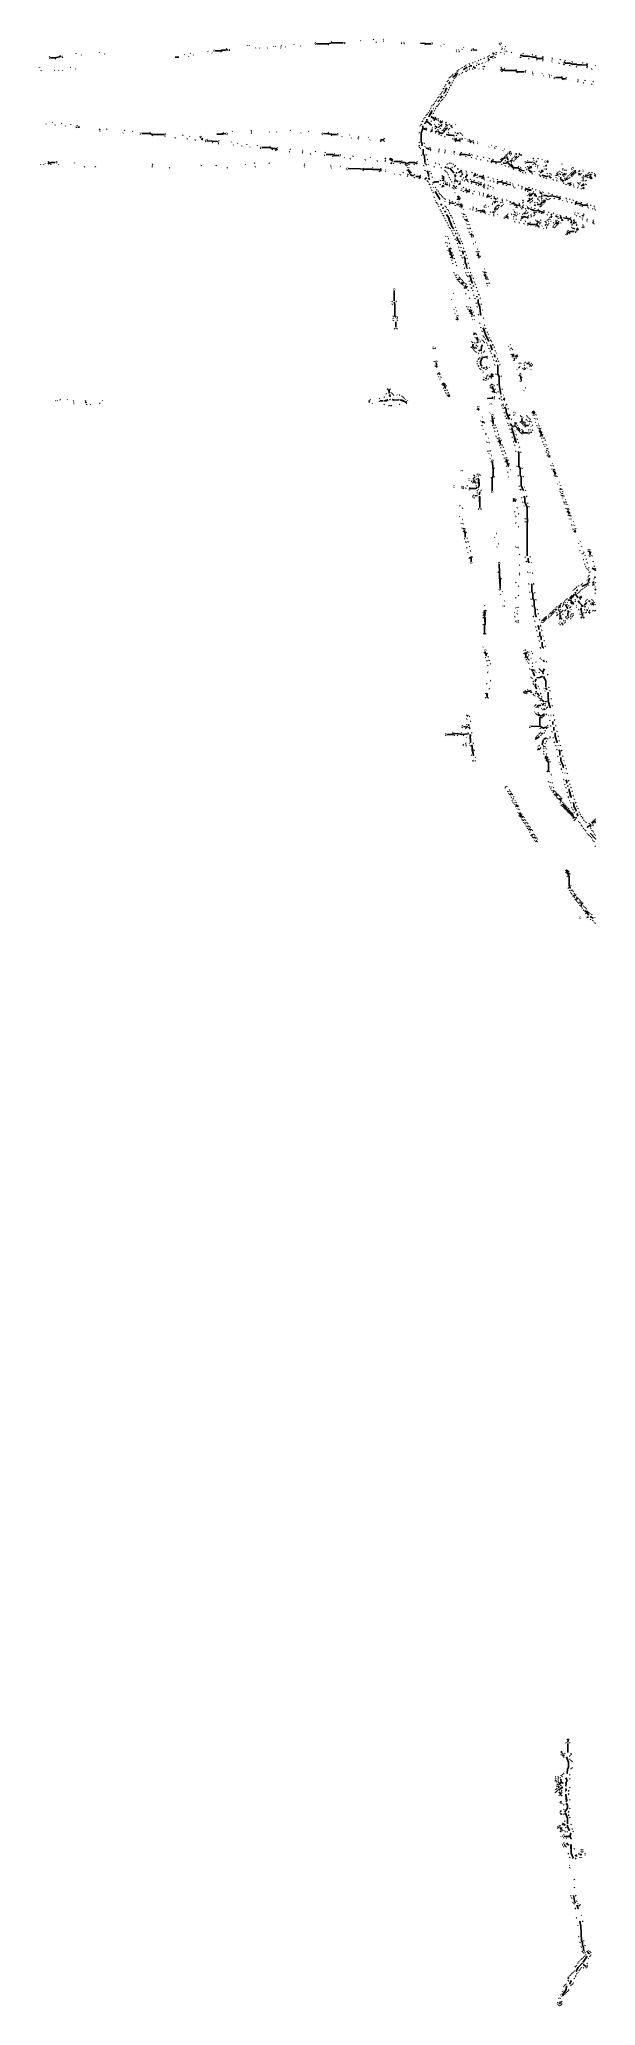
# Model space of a CAD drawing. Extents: x 1 to 2775, y -31 to 2075.
# Drawn here: x 1112 to 1443, y 36 to 1208 of the extents above; entities that cross this region are included whole.
import ezdxf

# ---------------------------------------------------------------- set-up
doc = ezdxf.new("R2010")
doc.units = 0
doc.layers.add('LINEWORK', color=4, linetype='CONTINUOUS')

msp = doc.modelspace()

# ---------------------------------------------------------------- linework, layer by layer
at = {"layer": 'LINEWORK'}
for points in [[(1302.8333, 1207.6667), (1303, 1207.5)], [(1310.3333, 1208.3333), (1310.6667, 1208)], [(1316.5, 1208.3333), (1316.3333, 1208.1667)], [(1316.3333, 1207.3333), (1316.5, 1207.1667)], [(1117.3333, 1198), (1117.6667, 1197.6667)], [(1117.6667, 1197.1667), (1117.5, 1197)], [(1124.1667, 1198), (1120.8333, 1197.3333), (1118.3333, 1197.3333), (1120.8333, 1197.3333), (1124.5, 1198)], [(1121, 1197), (1121.3333, 1196.6667)], [(1123.6667, 1198.6667), (1124, 1198.3333)], [(1125.3333, 1198.3333), (1125.1667, 1198.1667)], [(1125.1667, 1197.6667), (1125.5, 1197.3333)], [(1133.3333, 1200), (1133.5, 1199.8333)], [(1136.5, 1199), (1136.6667, 1198.8333)], [(1147.1667, 1200.6667), (1147.3333, 1200.5)], [(1150.3333, 1199.6667), (1150.5, 1199.5)], [(1192.3333, 1197.6667), (1194.6667, 1197.6667)], [(1197.8333, 1199.3333), (1198, 1199.1667)], [(1200.3333, 1198.3333), (1200.5, 1198.1667)], [(1201.3333, 1200), (1201.5, 1199.8333)], [(1203.1667, 1199), (1203.3333, 1198.8333)], [(1211.8333, 1201.3333), (1212, 1201.1667)], [(1214.1667, 1200.3333), (1214.3333, 1200.1667)], [(1215.3333, 1202.1667), (1215.6667, 1201.8333)], [(1215.6667, 1201.3333), (1215.5, 1201.1667)], [(1223.3333, 1202.1667), (1219.5, 1201.5), (1216.3333, 1201.5), (1219.5, 1201.5), (1220, 1201.8333), (1223.8333, 1202.1667)], [(1219.6667, 1201.1667), (1220, 1200.8333)], [(1222.8333, 1202.8333), (1223.1667, 1202.5)], [(1224.6667, 1202.5), (1224.5, 1202.3333)], [(1224.5, 1201.8333), (1224.8333, 1201.5)], [(1235.3333, 1204.8333), (1235.5, 1204.6667)], [(1236.6667, 1204.8333), (1236.5, 1204.6667)], [(1240.5, 1203.1667), (1240.3333, 1203)], [(1242.6667, 1203.1667), (1242.8333, 1203)], [(1247.3333, 1203.1667), (1247.1667, 1203)], [(1251.1667, 1204.1667), (1251, 1204)], [(1252, 1204.1667), (1252.1667, 1204)], [(1255.1667, 1203.1667), (1255.3333, 1203)], [(1255.5, 1204), (1255.3333, 1203.8333)], [(1255.5, 1204.8333), (1255.6667, 1204.6667)], [(1258, 1203.8333), (1258.1667, 1203.6667)], [(1263.1667, 1205.5), (1263.3333, 1205.3333)], [(1267, 1204.5), (1267.1667, 1204.3333)], [(1275.6667, 1206.3333), (1276, 1206)], [(1276, 1205.5), (1275.8333, 1205.3333)], [(1285.8333, 1206.3333), (1283.3333, 1205.6667), (1276.6667, 1205.6667), (1283.3333, 1205.6667), (1285.8333, 1206.3333), (1292.5, 1206.3333)], [(1283.5, 1205.3333), (1283.8333, 1205)], [(1285.3333, 1207), (1285.6667, 1206.6667)], [(1293.3333, 1206.6667), (1293.1667, 1206.5)], [(1293.1667, 1206), (1293.5, 1205.6667)], [(1312, 1206.8333), (1312.3333, 1206.5)], [(1327.3333, 1206), (1327, 1205.6667)], [(1327.1667, 1206.6667), (1327.3333, 1206.5)], [(1328.8333, 1206.6667), (1328.6667, 1206.5)], [(1328.6667, 1206), (1329, 1205.6667)], [(1338.5, 1206), (1344.6667, 1205.6667), (1341.5, 1205.6667), (1341, 1206)], [(1341.3333, 1205.3333), (1341, 1205)], [(1345.6667, 1206.3333), (1345.3333, 1206)], [(1345.3333, 1205.5), (1345.5, 1205.3333)], [(1350.8333, 1204.5), (1350.6667, 1204.3333)], [(1352.6667, 1205.5), (1352.5, 1205.3333)], [(1359.6667, 1202.1667), (1360, 1201.8333)], [(1360, 1201.1667), (1359.8333, 1201)], [(1361.3333, 1202), (1361.1667, 1201.8333)], [(1361.3333, 1201.1667), (1361.6667, 1200.8333)], [(1363.3333, 1202.5), (1363.1667, 1202.3333)], [(1364.3333, 1203.5), (1364.1667, 1203.3333)], [(1369, 1201.8333), (1368.6667, 1201.5)], [(1368.8333, 1202.5), (1369, 1202.3333)], [(1370, 1202.8333), (1369.6667, 1202.5)], [(1369.6667, 1202), (1372, 1201.8333), (1369.8333, 1202)], [(1372.8333, 1195.8333), (1373.1667, 1195.5)], [(1374.3333, 1196.5), (1374.6667, 1196.1667)], [(1376.3333, 1197.1667), (1376.6667, 1196.8333)], [(1378.5, 1198), (1378.8333, 1197.6667)], [(1379.1667, 1197), (1378.6667, 1196.5)], [(1378.6667, 1195.6667), (1379, 1195.3333)], [(1379.1667, 1198.6667), (1379.5, 1198.3333)], [(1379.3333, 1196.3333), (1379.6667, 1196)], [(1382, 1198.5), (1381.1667, 1197.6667), (1380.1667, 1197.6667), (1381.1667, 1197.6667)], [(1381.3333, 1200.3333), (1382.3333, 1199.5), (1381.5, 1200.1667)], [(1381.5, 1197), (1381.8333, 1196.6667)], [(1382.6667, 1197.8333), (1383.1667, 1197.3333)], [(1383.3333, 1199.5), (1383.6667, 1199.1667)], [(1383.8333, 1200.6667), (1383.5, 1200.3333)], [(1385.3333, 1206), (1385.5, 1205.8333)], [(1385.6667, 1205.3333), (1385.3333, 1205)], [(1386.1667, 1205.3333), (1386.3333, 1205.1667)], [(1386.1667, 1200.6667), (1386.5, 1200.3333)], [(1386.6667, 1206.3333), (1386.3333, 1206)], [(1387.3333, 1202.8333), (1386.8333, 1202.3333)], [(1387, 1203.8333), (1387.1667, 1203.6667)], [(1388.5, 1199.6667), (1388.3333, 1199.5)], [(1388.5, 1202.6667), (1388.6667, 1202.5)], [(1388.8333, 1201.1667), (1389, 1201)], [(1389.3333, 1204.1667), (1389, 1203.8333)], [(1390.1667, 1201.3333), (1389.8333, 1201)], [(1392.8333, 1200.6667), (1392.5, 1200.3333)], [(1398.3333, 1197.8333), (1397.8333, 1197.3333)], [(1398, 1199), (1399.8333, 1198.3333), (1402.8333, 1198.3333), (1405.3333, 1197.6667), (1407, 1197.6667), (1408.1667, 1197), (1411, 1197), (1411.5, 1196.5), (1411, 1197), (1408.1667, 1197), (1407, 1197.6667), (1405.3333, 1197.6667), (1402.8333, 1198.3333), (1399.8333, 1198.3333), (1398.1667, 1198.8333)], [(1399.8333, 1200), (1399.5, 1199.6667)], [(1403.1667, 1197), (1402.8333, 1196.6667)], [(1405.3333, 1199.3333), (1405, 1199)], [(1407.5, 1198.6667), (1407.1667, 1198.3333)], [(1408, 1196.3333), (1407.6667, 1196)], [(1411.6667, 1198), (1411.1667, 1197.5)], [(1411.5, 1195.6667), (1411.1667, 1195.3333)], [(1417.1667, 1197.1667), (1416.8333, 1196.8333)], [(1416.8333, 1196), (1417, 1195.8333)], [(1422, 1196.5), (1421.6667, 1196.1667)], [(1424.8333, 1195.8333), (1424.5, 1195.5)], [(1111.6667, 1191.6667), (1111.5, 1191.5)], [(1112.6667, 1190), (1112.5, 1189.8333)], [(1120.5, 1190), (1120.6667, 1189.8333)], [(1123, 1190), (1122.8333, 1189.8333)], [(1125.3333, 1190), (1125.5, 1189.8333)], [(1129.8333, 1191.6667), (1130, 1191.5)], [(1133, 1190.6667), (1133.1667, 1190.5)], [(1354.8333, 1184), (1355.1667, 1183.6667)], [(1355.5, 1185.5), (1355.8333, 1185.1667)], [(1356.1667, 1186.1667), (1356.5, 1185.8333)], [(1357, 1186.8333), (1357.3333, 1186.5)], [(1357.6667, 1187.5), (1358, 1187.1667)], [(1360.6667, 1188.1667), (1357.8333, 1185.8333), (1360.5, 1188)], [(1358.5, 1185.1667), (1358.8333, 1184.8333)], [(1359, 1188.1667), (1359.3333, 1187.8333)], [(1359.1667, 1186), (1359.5, 1185.6667)], [(1359.6667, 1188.8333), (1360, 1188.5)], [(1359.8333, 1186.6667), (1360.1667, 1186.3333)], [(1360.3333, 1189.6667), (1360.8333, 1189.1667)], [(1361.1667, 1190.3333), (1361.5, 1190)], [(1361.3333, 1187.3333), (1361.6667, 1187)], [(1362.5, 1191), (1362.8333, 1190.6667)], [(1362.6667, 1188), (1363, 1187.6667)], [(1363.1667, 1191.6667), (1363.5, 1191.3333)], [(1363.3333, 1188.6667), (1363.6667, 1188.3333)], [(1366.3333, 1191.6667), (1364.1667, 1190.3333), (1366.1667, 1191.5)], [(1364.5, 1192.3333), (1364.8333, 1192)], [(1365.3333, 1193), (1365.6667, 1192.6667)], [(1365.3333, 1189.5), (1365.8333, 1189)], [(1366.1667, 1190.1667), (1366.5, 1189.8333)], [(1367.3333, 1193.8333), (1367.8333, 1193.3333)], [(1368, 1192.5), (1367.5, 1192), (1368, 1192.5), (1369.1667, 1192.5)], [(1367.5, 1190.8333), (1367.8333, 1190.5)], [(1369.5, 1194.5), (1369.8333, 1194.1667)], [(1369.8333, 1190.8333), (1369.5, 1190.5)], [(1369.8333, 1192.1667), (1371.1667, 1191.1667), (1370, 1192)], [(1370.8333, 1195.1667), (1371.1667, 1194.8333)], [(1371.6667, 1192.8333), (1372, 1192.5)], [(1372, 1194.1667), (1372.3333, 1194.1667)], [(1373, 1193.6667), (1373.5, 1193.1667)], [(1373.3333, 1190.6667), (1373.5, 1190.5)], [(1375.1667, 1194.3333), (1375.5, 1194)], [(1375.6667, 1192.3333), (1376, 1192)], [(1376, 1190.8333), (1375.6667, 1190.5)], [(1376.8333, 1192.3333), (1376.5, 1192)], [(1377.3333, 1195), (1377.6667, 1194.6667)], [(1386.5, 1190.1667), (1386.1667, 1189.8333)], [(1386.6667, 1191.6667), (1386.3333, 1191.3333)], [(1386.3333, 1190.8333), (1388.6667, 1189.6667), (1395.1667, 1189.6667), (1396.3333, 1189), (1400.1667, 1189), (1396.3333, 1189), (1395.1667, 1189.6667), (1388.6667, 1189.6667), (1386.8333, 1190.3333)], [(1387.3333, 1189.5), (1386.8333, 1189)], [(1388.6667, 1191), (1388.3333, 1190.6667)], [(1395.6667, 1190.3333), (1395.3333, 1190)], [(1396.1667, 1188.6667), (1395.8333, 1188.3333)], [(1401.1667, 1189.6667), (1400.8333, 1189.3333)], [(1400.8333, 1188.8333), (1401, 1188.6667)], [(1402.3333, 1187.8333), (1402.1667, 1187.6667)], [(1405.3333, 1188.8333), (1405.1667, 1188.6667)], [(1405.3333, 1188), (1405.5, 1187.8333)], [(1405.6667, 1187.1667), (1405.5, 1187)], [(1411, 1188.1667), (1410.8333, 1188)], [(1412, 1186.5), (1411.8333, 1186.3333)], [(1415.1667, 1187.5), (1415, 1187.3333)], [(1415.1667, 1186.6667), (1415.3333, 1186.5)], [(1415.5, 1185.8333), (1415.3333, 1185.6667)], [(1416.5, 1186.8333), (1416.3333, 1186.6667)], [(1417, 1195), (1416.6667, 1194.6667)], [(1418.3333, 1185.1667), (1418, 1184.8333)], [(1418.1667, 1185.8333), (1418.3333, 1185.6667)], [(1419, 1185.5), (1422.3333, 1185.5), (1423.5, 1184.8333), (1424.5, 1184.8333), (1423.5, 1184.8333), (1422.3333, 1185.5)], [(1421.1667, 1194.3333), (1420.8333, 1194)], [(1422.8333, 1186.1667), (1422.5, 1185.8333)], [(1423.3333, 1184.5), (1423, 1184.1667)], [(1424.1667, 1193.6667), (1423.6667, 1193.1667)], [(1423.8333, 1194.8333), (1424.8333, 1194.1667), (1427.1667, 1194.1667), (1429, 1193.5), (1431.3333, 1193.5), (1431.8333, 1193.1667), (1437.3333, 1192.8333), (1437.8333, 1192.3333), (1437.3333, 1192.8333), (1429, 1193.5), (1427.1667, 1194.1667), (1424.8333, 1194.1667), (1424, 1194.6667)], [(1425.5, 1185.5), (1425.1667, 1185.1667)], [(1425.1667, 1184.6667), (1425.3333, 1184.5)], [(1427.5, 1192.8333), (1427.1667, 1192.5)], [(1429, 1195.1667), (1428.6667, 1194.8333)], [(1431.6667, 1192.1667), (1431.3333, 1191.8333)], [(1432.5, 1184.6667), (1432.1667, 1184.3333)], [(1435.3333, 1194.5), (1435, 1194.1667)], [(1436.6667, 1184), (1436.3333, 1183.6667)], [(1438, 1193.8333), (1437.5, 1193.3333)], [(1437.8333, 1191.5), (1437.5, 1191.1667)], [(1440.6667, 1190.8333), (1440.3333, 1190.5)], [(1442.8333, 1193), (1442.5, 1192.6667)], [(1347.8333, 1172.1667), (1348.1667, 1171.8333)], [(1348.6667, 1173.6667), (1349, 1173.3333)], [(1350, 1172.3333), (1348.8333, 1171.1667)], [(1349.3333, 1174.3333), (1349.6667, 1174)], [(1350, 1175.6667), (1350.3333, 1175.3333)], [(1351.5, 1174.6667), (1350.5, 1173.3333), (1351.3333, 1174.5)], [(1350.6667, 1176.3333), (1351, 1176)], [(1351.3333, 1177.1667), (1351.6667, 1176.8333)], [(1351.5, 1172.6667), (1351.8333, 1172.3333)], [(1352, 1179.1667), (1352.5, 1178.6667)], [(1352.1667, 1173.6667), (1352.6667, 1173.1667)], [(1354.1667, 1179.3333), (1353.3333, 1178), (1353.3333, 1177.1667), (1352.5, 1176.1667), (1353.3333, 1177.1667), (1353.3333, 1178), (1354, 1179.1667)], [(1352.8333, 1180.5), (1353.1667, 1180.1667)], [(1353, 1174.8333), (1353.3333, 1174.5)], [(1353.5, 1181.3333), (1353.8333, 1181)], [(1353.6667, 1175.5), (1354, 1175.1667)], [(1354.1667, 1183.3333), (1354.5, 1183)], [(1354.3333, 1176.8333), (1354.6667, 1176.5)], [(1355, 1178.3333), (1355.3333, 1178)], [(1356, 1183), (1355.5, 1181.8333), (1355.8333, 1182.8333)], [(1355.6667, 1179.6667), (1356, 1179.3333)], [(1356.3333, 1181.1667), (1356.8333, 1180.6667)], [(1357.1667, 1182.5), (1357.5, 1182.1667)], [(1357.8333, 1183.8333), (1358.1667, 1183.5)], [(1427.3333, 1183.6667), (1427.1667, 1183.5)], [(1432.3333, 1183.1667), (1432, 1182.8333)], [(1432.1667, 1183.8333), (1432.3333, 1183.6667)], [(1435.8333, 1182.5), (1435.5, 1182.1667)], [(1440.6667, 1181.8333), (1440.3333, 1181.5)], [(1441.5, 1183.3333), (1441.1667, 1183)], [(1340.3333, 1161.1667), (1340.6667, 1160.8333)], [(1341, 1161.8333), (1341.3333, 1161.5)], [(1341.6667, 1163.1667), (1342, 1162.8333)], [(1342.3333, 1163.8333), (1342.6667, 1163.5)], [(1342.5, 1160.8333), (1342.3333, 1160), (1342.3333, 1160.6667)], [(1343, 1164.6667), (1343.3333, 1164.3333)], [(1345.5, 1165.8333), (1343.5, 1162.3333), (1345, 1164.6667), (1345, 1165.3333)], [(1343.6667, 1166), (1344.1667, 1165.5)], [(1344.5, 1167.3333), (1344.8333, 1167)], [(1344.6667, 1162.3333), (1348.1667, 1160.5), (1345.1667, 1161.8333)], [(1345.1667, 1168.8333), (1345.5, 1168.5)], [(1345.8333, 1169.5), (1346.1667, 1169.1667)], [(1346.1667, 1161), (1345.8333, 1160.6667)], [(1346.1667, 1167.1667), (1346, 1167)], [(1346, 1164.3333), (1346.3333, 1164)], [(1346.5, 1170.1667), (1346.8333, 1169.8333)], [(1346.6667, 1165.8333), (1347, 1165.5)], [(1347.1667, 1171.5), (1347.5, 1171.1667)], [(1347.3333, 1167.1667), (1347.6667, 1166.8333)], [(1347.6667, 1161.8333), (1347.3333, 1161.5)], [(1348, 1168.6667), (1348.5, 1168.1667)], [(1348.8333, 1169.3333), (1349.1667, 1169)], [(1349.1667, 1161.1667), (1348.8333, 1160.8333)], [(1349.5, 1170), (1349.8333, 1169.6667)], [(1350.1667, 1171.3333), (1350.5, 1171)], [(1350.8333, 1172), (1351.1667, 1171.6667)], [(1115.5, 1158), (1115.3333, 1157.8333)], [(1119.3333, 1159), (1119.1667, 1158.8333)], [(1121, 1157.3333), (1120.8333, 1157.1667)], [(1124.8333, 1158.3333), (1124.6667, 1158.1667)], [(1127.1667, 1156.6667), (1127, 1156.5)], [(1130.3333, 1157.6667), (1130.1667, 1157.5)], [(1133.6667, 1156), (1133.3333, 1155.6667)], [(1133.5, 1156.6667), (1133.6667, 1156.5)], [(1134.5, 1157), (1134.1667, 1156.6667)], [(1134.3333, 1156.1667), (1135.3333, 1156), (1134.5, 1156)], [(1147.1667, 1154.8333), (1147.6667, 1154.3333)], [(1147.5, 1153.5), (1147.6667, 1153.5)], [(1151.8333, 1154.8333), (1151.5, 1154.5)], [(1161.5, 1152.6667), (1161.1667, 1152.3333)], [(1162.3333, 1154.1667), (1162, 1153.8333)], [(1167.1667, 1153.5), (1167, 1153.3333)], [(1171.8333, 1151.8333), (1171.5, 1151.5)], [(1171.6667, 1152.5), (1171.8333, 1152.3333)], [(1172.5, 1152.1667), (1177.1667, 1152.1667), (1179, 1151.5), (1185.6667, 1151.5), (1179, 1151.5), (1177.1667, 1152.1667)], [(1177.6667, 1152.8333), (1177.3333, 1152.5)], [(1178.8333, 1151.1667), (1178.5, 1150.8333)], [(1186.5, 1150.5), (1186.1667, 1150.1667)], [(1186.6667, 1152.1667), (1186.3333, 1151.8333)], [(1186.3333, 1151.1667), (1186.5, 1151)], [(1192.6667, 1149.8333), (1192.3333, 1149.5)], [(1197, 1151.3333), (1196.6667, 1151)], [(1199.6667, 1149.1667), (1199.3333, 1148.8333)], [(1201.1667, 1150.6667), (1200.8333, 1150.3333)], [(1207, 1150.6667), (1207.3333, 1150.3333)], [(1208, 1150.3333), (1207.3333, 1149.6667), (1207.8333, 1150.1667)], [(1207.8333, 1149), (1208.6667, 1148.5), (1208, 1148.8333)], [(1208.8333, 1149.3333), (1208.5, 1149)], [(1221.3333, 1152.1667), (1220.8333, 1151.8333), (1217.3333, 1151.8333), (1222.5, 1152.1667)], [(1220.8333, 1152.8333), (1221.1667, 1152.5)], [(1223.3333, 1152.5), (1223.1667, 1152.3333)], [(1223.1667, 1151.8333), (1223.5, 1151.5)], [(1226.3333, 1153.5), (1226.5, 1153.3333)], [(1237.5, 1154.1667), (1237.8333, 1153.8333)], [(1237.8333, 1153.3333), (1237.6667, 1153.1667)], [(1237.6667, 1152.6667), (1238, 1152.3333)], [(1248.3333, 1153.1667), (1248.5, 1153)], [(1253, 1153.1667), (1252.8333, 1153)], [(1261, 1154.1667), (1260.8333, 1154)], [(1267.5, 1152.5), (1267.3333, 1152.3333)], [(1272, 1153.5), (1271.8333, 1153.3333)], [(1280.1667, 1151.8333), (1279.8333, 1151.5)], [(1280, 1152.5), (1280.1667, 1152.3333)], [(1280.8333, 1152.1667), (1288.3333, 1151.5), (1285.8333, 1151.5), (1283.3333, 1152.1667)], [(1283.8333, 1152.8333), (1283.5, 1152.5)], [(1285.6667, 1151.1667), (1285.3333, 1150.8333)], [(1289.3333, 1152.1667), (1289, 1151.8333)], [(1289, 1151.3333), (1289.1667, 1151.1667)], [(1291.8333, 1150.3333), (1291.6667, 1150.1667)], [(1296.3333, 1151.3333), (1296.1667, 1151.1667)], [(1297.3333, 1149.6667), (1297.1667, 1149.5)], [(1301.6667, 1149.1667), (1301.3333, 1148.8333)], [(1301.8333, 1150.6667), (1301.5, 1150.3333)], [(1301.5, 1149.8333), (1301.6667, 1149.6667)], [(1307.5, 1150), (1307.3333, 1149.8333)], [(1317.1667, 1149.3333), (1316.8333, 1149)], [(1337.5, 1152.8333), (1337.8333, 1152.5)], [(1338.1667, 1157), (1338.5, 1156.6667)], [(1338.8333, 1157.6667), (1339.1667, 1157.3333)], [(1340, 1156.6667), (1340, 1155.1667), (1338.8333, 1152.3333), (1338.8333, 1147.1667), (1339.5, 1146), (1339.3333, 1145), (1339.5, 1146), (1338.8333, 1147.1667), (1338.8333, 1152.3333), (1340, 1155.1667), (1339.8333, 1156.5)], [(1339.5, 1159.6667), (1340, 1159.1667)], [(1340.5, 1155.1667), (1342, 1154.3333), (1340.6667, 1155)], [(1342.3333, 1159.5), (1341, 1158.1667), (1342.3333, 1159.5), (1345, 1157.1667), (1342.5, 1159.3333)], [(1342.1667, 1155.5), (1341.8333, 1155.1667)], [(1344.8333, 1153.3333), (1344.5, 1153)], [(1345, 1159.6667), (1344.6667, 1159.3333)], [(1344.6667, 1154.3333), (1345.5, 1153.6667), (1345.1667, 1153.8333)], [(1345.6667, 1154.8333), (1345.3333, 1154.5)], [(1345.5, 1155.8333), (1345.6667, 1155.6667)], [(1347, 1160.3333), (1346.5, 1159.8333)], [(1347, 1157.6667), (1346.8333, 1157.5)], [(1347, 1156.8333), (1348.3333, 1155.8333), (1347.1667, 1156.6667)], [(1347.5, 1155.3333), (1347.1667, 1155)], [(1347.5, 1152.6667), (1347.1667, 1152.3333)], [(1347.3333, 1153.5), (1347.6667, 1153.1667), (1348.1667, 1153.5), (1347.6667, 1153.1667)], [(1348.8333, 1160.1667), (1349.1667, 1159.8333)], [(1348.8333, 1154.6667), (1348.8333, 1154.1667)], [(1348.8333, 1153.5), (1350, 1152.5), (1351.1667, 1152.1667), (1351.8333, 1152.5), (1351.3333, 1152.1667), (1350, 1152.5), (1349, 1153.3333)], [(1351.3333, 1157.8333), (1349.3333, 1155.8333), (1350.5, 1157)], [(1349.3333, 1157.6667), (1349.6667, 1157.3333)], [(1349.8333, 1152), (1349.3333, 1151.5)], [(1350, 1159.6667), (1351.3333, 1158.6667), (1350.6667, 1159)], [(1350.3333, 1158.8333), (1350, 1158.5)], [(1350.1667, 1155.3333), (1350.5, 1155)], [(1351, 1151.1667), (1350.6667, 1150.8333)], [(1350.8333, 1156.8333), (1351.1667, 1156.5)], [(1351.3333, 1154.1667), (1351.6667, 1153.8333)], [(1351.8333, 1159.6667), (1351.5, 1159.3333)], [(1352, 1154.8333), (1352.3333, 1154.5)], [(1354.5, 1155.5), (1353, 1154.1667), (1352.5, 1153.1667), (1353, 1154.1667), (1354.3333, 1155.3333)], [(1352.8333, 1155.5), (1353.1667, 1155.1667)], [(1353.1667, 1150.5), (1352.8333, 1150.1667)], [(1354, 1159), (1353.5, 1158.5)], [(1353.5, 1157.6667), (1354.5, 1156.6667)], [(1353.5, 1156.3333), (1353.8333, 1156)], [(1353.8333, 1151.6667), (1355.3333, 1151.1667), (1358.5, 1151), (1354, 1151.5)], [(1355, 1154.6667), (1355.3333, 1154.3333)], [(1355.3333, 1152.8333), (1355, 1152.5)], [(1355.5, 1157.6667), (1355.8333, 1157.3333)], [(1355.6667, 1155.3333), (1356, 1155)], [(1357.3333, 1157), (1356.5, 1156.6667), (1357.1667, 1156.8333)], [(1357, 1156.1667), (1357.5, 1155.6667)], [(1358, 1149.1667), (1357.6667, 1148.8333)], [(1358.3333, 1150.5), (1358.5, 1150.3333)], [(1358.8333, 1149.1667), (1360.1667, 1148), (1361.1667, 1148), (1362.1667, 1148.8333), (1361.1667, 1148), (1359.8333, 1148.1667)], [(1359, 1152.8333), (1359.3333, 1152.5)], [(1359.5, 1157.6667), (1359.3333, 1157.5)], [(1359.8333, 1151.1667), (1360.1667, 1150.8333)], [(1360.1667, 1149.3333), (1359.8333, 1149)], [(1360.1667, 1152.1667), (1361.1667, 1152.1667)], [(1362.3333, 1152.8333), (1362, 1152.5)], [(1363, 1152.1667), (1362.6667, 1151.8333)], [(1363, 1149.1667), (1363.5, 1148.8333), (1363.1667, 1149)], [(1363.6667, 1151.3333), (1363.3333, 1151)], [(1365.1667, 1149.3333), (1365, 1149.1667)], [(1204.5, 1148.5), (1204.1667, 1148.1667)], [(1210.6667, 1147.6667), (1210.3333, 1147.3333)], [(1210.5, 1148.3333), (1210.6667, 1148.1667)], [(1211.6667, 1148.6667), (1211.3333, 1148.3333)], [(1211.3333, 1147.8333), (1217.5, 1147.3333), (1211.5, 1147.8333)], [(1214.8333, 1147), (1214.5, 1146.6667)], [(1218.3333, 1146.3333), (1218, 1146)], [(1218.5, 1148), (1218.1667, 1147.6667)], [(1218.1667, 1147), (1218.3333, 1146.8333)], [(1226.1667, 1147.1667), (1226, 1147)], [(1227.1667, 1145.5), (1227, 1145.3333)], [(1229.6667, 1146.5), (1229.5, 1146.3333)], [(1232.1667, 1144.8333), (1232, 1144.6667)], [(1235.1667, 1145.8333), (1235, 1145.6667)], [(1237, 1144.1667), (1236.8333, 1144)], [(1241.5, 1145.1667), (1241.3333, 1145)], [(1243.3333, 1143.5), (1243, 1143.1667)], [(1243.1667, 1144.1667), (1243.3333, 1144)], [(1244, 1143.8333), (1248.6667, 1143.8333), (1250.5, 1143.1667), (1252, 1143.1667), (1253.1667, 1142.5), (1252, 1143.1667), (1250.5, 1143.1667), (1248.6667, 1143.8333)], [(1249.1667, 1144.5), (1248.8333, 1144.1667)], [(1250.3333, 1142.8333), (1250, 1142.5)], [(1252.3333, 1142.1667), (1252, 1141.8333)], [(1253.3333, 1143.8333), (1252.8333, 1143.3333)], [(1260.6667, 1141.5), (1260.3333, 1141.1667)], [(1261, 1143), (1260.6667, 1142.6667)], [(1268.3333, 1140.8333), (1268, 1140.5)], [(1268.5, 1142.3333), (1268.1667, 1142)], [(1268.1667, 1141.5), (1268.3333, 1141.3333)], [(1273.1667, 1140.1667), (1272.8333, 1139.8333)], [(1276.1667, 1141.6667), (1275.8333, 1141.3333)], [(1281.5, 1139.3333), (1281.1667, 1139)], [(1281.8333, 1141), (1281.5, 1140.6667)], [(1282.3333, 1139.6667), (1286.1667, 1139.6667), (1287.3333, 1139), (1289.8333, 1139), (1287.3333, 1139), (1286.1667, 1139.6667)], [(1286.5, 1138.6667), (1286.1667, 1138.3333)], [(1287.3333, 1140.3333), (1287, 1140)], [(1290.8333, 1139.6667), (1290.5, 1139.3333)], [(1290.5, 1138.8333), (1290.6667, 1138.6667)], [(1293.1667, 1137.8333), (1293, 1137.6667)], [(1296.8333, 1137.3333), (1296.5, 1137)], [(1298.5, 1138.8333), (1298.1667, 1138.5)], [(1308.5, 1148.3333), (1308.3333, 1148.1667)], [(1308.8333, 1138.1667), (1308.5, 1137.8333)], [(1315, 1147.8333), (1314.5, 1147.3333)], [(1314.6667, 1148.6667), (1315.1667, 1148.3333), (1316.6667, 1148.5), (1314.8333, 1148.5)], [(1316.6667, 1147.8333), (1317.1667, 1147.3333)], [(1317.8333, 1137.5), (1317.3333, 1137)], [(1320.1667, 1137.5), (1321.6667, 1135.8333), (1321.5, 1136.1667)], [(1321.3333, 1137.5), (1321, 1137.1667)], [(1337.8333, 1147), (1337.5, 1146.6667)], [(1337.5, 1145.1667), (1337.8333, 1144.8333)], [(1337.8333, 1144.3333), (1337.5, 1144)], [(1338.5, 1143.5), (1338.1667, 1143.1667)], [(1339.1667, 1139.3333), (1338.8333, 1139)], [(1340.1667, 1142.8333), (1340.1667, 1139.6667), (1340.8333, 1139), (1341.1667, 1135), (1340.8333, 1139), (1340.1667, 1139.6667)], [(1340.8333, 1146.5), (1340.5, 1146.1667)], [(1341.5, 1144.5), (1341.1667, 1144.1667)], [(1341.8333, 1143.5), (1343.3333, 1143.3333), (1343, 1143.5)], [(1342.1667, 1139.6667), (1341.8333, 1139.3333)], [(1343.3333, 1142.8333), (1343, 1142.5)], [(1344.3333, 1143.8333), (1344, 1143.5)], [(1344, 1143), (1344.5, 1142.6667), (1344.1667, 1142.8333)], [(1344.6667, 1142), (1344.5, 1141.8333)], [(1349.6667, 1141.5), (1349.3333, 1141.1667)], [(1349.8333, 1143), (1349.5, 1142.6667)], [(1349.5, 1142.1667), (1349.6667, 1142)], [(1353.1667, 1140.8333), (1352.8333, 1140.5)], [(1353.3333, 1142.3333), (1353, 1142)], [(1353, 1141.5), (1353.1667, 1141.3333)], [(1358.6667, 1148.5), (1358.3333, 1148.1667)], [(1358.6667, 1140.1667), (1358.3333, 1139.8333)], [(1358.8333, 1141.6667), (1358.5, 1141.3333)], [(1358.5, 1140.8333), (1358.6667, 1140.6667)], [(1359.5, 1147.8333), (1359, 1147.3333)], [(1361.8333, 1147.8333), (1362.3333, 1147.3333)], [(1362.3333, 1139.5), (1361.8333, 1139)], [(1362, 1140.3333), (1363, 1139.6667), (1365.3333, 1139.6667), (1368.1667, 1139), (1365.3333, 1139.6667), (1363, 1139.6667), (1362.1667, 1140.1667)], [(1363, 1141), (1362.6667, 1140.6667)], [(1365.6667, 1138.6667), (1365.3333, 1138.3333)], [(1367, 1147.6667), (1366.6667, 1147.3333)], [(1366.8333, 1148.3333), (1367, 1148.1667)], [(1367.8333, 1148.6667), (1367.5, 1148.3333)], [(1367.8333, 1140.3333), (1367.5, 1140)], [(1367.6667, 1147.8333), (1369, 1147.3333), (1367.8333, 1147.6667)], [(1368.3333, 1147), (1368, 1146.6667)], [(1369, 1138), (1368.6667, 1137.6667)], [(1369.3333, 1139.6667), (1369, 1139.3333)], [(1370, 1148), (1369.6667, 1147.6667)], [(1369.6667, 1147.1667), (1370.1667, 1146.8333), (1369.8333, 1147)], [(1370.3333, 1146.1667), (1370.1667, 1146)], [(1371.8333, 1137.3333), (1371.5, 1137)], [(1372.6667, 1138.8333), (1372.3333, 1138.5)], [(1372.6667, 1147.1667), (1372.5, 1147)], [(1372.5, 1146.1667), (1372.6667, 1146)], [(1376.1667, 1138.1667), (1375.8333, 1137.8333)], [(1379.3333, 1144.1667), (1379.1667, 1144)], [(1379.6667, 1137.5), (1379.3333, 1137.1667)], [(1381, 1145.1667), (1380.8333, 1145)], [(1383, 1143.5), (1382.6667, 1143.1667)], [(1382.8333, 1144.1667), (1383, 1144)], [(1383.8333, 1144.5), (1383.5, 1144.1667)], [(1389.1667, 1137.8333), (1387.5, 1137), (1386.8333, 1135.8333), (1387.5, 1137), (1389, 1137.6667)], [(1386.8333, 1137.5), (1387.1667, 1137.1667)], [(1387.6667, 1142), (1387.5, 1141.8333)], [(1388.1667, 1138.1667), (1388.5, 1137.8333)], [(1388.6667, 1143), (1388.5, 1142.8333)], [(1388.8333, 1138.8333), (1389.1667, 1138.5)], [(1389.5, 1139.6667), (1390, 1139.1667)], [(1390.3333, 1138.5), (1390, 1137.8333), (1390.6667, 1136.5), (1390, 1137.8333), (1390.1667, 1138.3333)], [(1390.3333, 1140.3333), (1390.6667, 1140)], [(1391.1667, 1141.3333), (1392, 1140.5), (1391.5, 1140), (1392, 1140.5), (1391.3333, 1141.1667)], [(1392.1667, 1141.6667), (1391.8333, 1141.3333)], [(1391.8333, 1139.3333), (1392.1667, 1139)], [(1392.6667, 1140.6667), (1392.5, 1140.5)], [(1392.5, 1140.1667), (1392.8333, 1139.8333)], [(1393, 1137.5), (1393.3333, 1137.1667)], [(1393.6667, 1138.1667), (1394, 1137.8333)], [(1394.5, 1138.8333), (1394.8333, 1138.5)], [(1395.8333, 1138.6667), (1394.6667, 1137.5)], [(1395.1667, 1140.3333), (1395.8333, 1139.6667)], [(1395.3333, 1137.3333), (1395.6667, 1137)], [(1396, 1138), (1396.3333, 1137.6667)], [(1396.6667, 1138.6667), (1397, 1138.3333)], [(1397, 1139.6667), (1398.8333, 1139.3333), (1397.1667, 1139.6667)], [(1397.6667, 1140.3333), (1397.3333, 1140)], [(1405.5, 1137.5), (1406, 1137)], [(1408.8333, 1137.5), (1408.5, 1137.1667)], [(1112.1667, 1133.6667), (1112.3333, 1133.5)], [(1114, 1133.6667), (1113.8333, 1133.5)], [(1114.8333, 1134.3333), (1115, 1134.1667)], [(1116.6667, 1135.5), (1117.1667, 1135)], [(1118.5, 1134.8333), (1116.8333, 1134.1667), (1118.5, 1134.8333), (1121, 1134.8333)], [(1118.1667, 1133.8333), (1118.5, 1133.5)], [(1122, 1135.5), (1121.6667, 1135.1667)], [(1121.6667, 1134.6667), (1121.8333, 1134.5)], [(1123, 1133.6667), (1122.8333, 1133.5)], [(1132.5, 1134.6667), (1132.3333, 1134.5)], [(1133.5, 1133), (1133.3333, 1132.8333)], [(1138.5, 1132.5), (1138.1667, 1132.1667)], [(1144.6667, 1132.5), (1145, 1132.1667)], [(1178.8333, 1132.5), (1178.5, 1132.1667)], [(1179, 1134), (1178.6667, 1133.6667)], [(1178.6667, 1133.1667), (1178.8333, 1133)], [(1189.1667, 1131.8333), (1188.8333, 1131.5)], [(1208.1667, 1133.3333), (1207.8333, 1133)], [(1216.6667, 1133.3333), (1217, 1133)], [(1223.1667, 1131.8333), (1223.5, 1131.5)], [(1234, 1134), (1234.3333, 1133.6667)], [(1239.5, 1134.6667), (1239.8333, 1134.3333)], [(1239.8333, 1132.5), (1240.1667, 1132.1667)], [(1248.5, 1134.6667), (1248.1667, 1134.3333)], [(1269.3333, 1134), (1269.1667, 1133.8333)], [(1269.3333, 1133.1667), (1269.5, 1133)], [(1269.6667, 1132.3333), (1269.5, 1132.1667)], [(1285.1667, 1133.3333), (1285, 1133.1667)], [(1285.1667, 1132.5), (1285.3333, 1132.3333)], [(1285.5, 1131.6667), (1285.3333, 1131.5)], [(1290.8333, 1132.6667), (1290.6667, 1132.5)], [(1294.8333, 1131), (1294.5, 1130.6667)], [(1294.6667, 1131.6667), (1294.8333, 1131.5)], [(1295.5, 1131.3333), (1309.6667, 1131), (1310.1667, 1130.6667), (1313.8333, 1130.6667), (1315, 1130), (1313.8333, 1130.6667), (1304.6667, 1131), (1304.1667, 1131.3333)], [(1304.5, 1130.3333), (1304.1667, 1130)], [(1305.8333, 1136.6667), (1305.5, 1136.3333)], [(1310.1667, 1132), (1309.8333, 1131.6667)], [(1312.8333, 1136), (1312.5, 1135.6667)], [(1314.1667, 1129.6667), (1313.8333, 1129.3333)], [(1315.1667, 1131.3333), (1314.6667, 1130.8333)], [(1317.3333, 1136.1667), (1317.8333, 1135.6667)], [(1317.8333, 1130.5), (1317.6667, 1130.3333)], [(1317.6667, 1129.5), (1317.8333, 1129.3333)], [(1320.5, 1136.6667), (1320.1667, 1136.3333)], [(1321.5, 1134.8333), (1320.8333, 1134.1667)], [(1322, 1136.8333), (1321.6667, 1136.5)], [(1322.3333, 1134.5), (1322.6667, 1134.1667)], [(1322.6667, 1135.5), (1326.3333, 1135.5), (1327.6667, 1134.8333), (1329.1667, 1134.8333), (1330.3333, 1134.1667), (1331.8333, 1134.8333), (1334.6667, 1134.8333), (1336.5, 1134.1667), (1334.6667, 1134.8333), (1331.8333, 1134.8333), (1330.3333, 1134.1667), (1329.1667, 1134.8333), (1327.6667, 1134.8333), (1326.3333, 1135.5)], [(1323, 1128.1667), (1322.8333, 1128)], [(1326.6667, 1134.5), (1326.3333, 1134.1667)], [(1326.6667, 1127.6667), (1326.3333, 1127.3333)], [(1327.6667, 1136.1667), (1327.3333, 1135.8333)], [(1328.3333, 1129.1667), (1328, 1128.8333)], [(1329.5, 1133.8333), (1329.1667, 1133.5)], [(1330.1667, 1133.1667), (1329.8333, 1132.8333)], [(1330.5, 1133.1667), (1330.6667, 1133)], [(1330.8333, 1130.3333), (1330.5, 1130)], [(1331, 1127), (1330.5, 1126.5)], [(1330.6667, 1127.8333), (1330.8333, 1127.6667)], [(1330.8333, 1131.8333), (1331, 1131.6667)], [(1331.1667, 1131), (1332.1667, 1128.6667), (1332, 1128.3333), (1332.1667, 1128.6667), (1331.1667, 1130.5)], [(1331.3333, 1127.6667), (1331.1667, 1127.5)], [(1331.5, 1133.8333), (1331.8333, 1133.5)], [(1331.8333, 1132), (1331.5, 1131.6667)], [(1332.5, 1129.8333), (1332.1667, 1129.5)], [(1332.3333, 1127.6667), (1333.1667, 1127.1667), (1334.1667, 1127.1667), (1332.5, 1127.5)], [(1333.1667, 1129.1667), (1332.8333, 1128.8333)], [(1335, 1133.8333), (1334.6667, 1133.5)], [(1335, 1126.1667), (1334.6667, 1125.8333)], [(1335.1667, 1127.8333), (1334.8333, 1127.5)], [(1335.6667, 1126.5), (1337.5, 1126.5), (1338.5, 1125.8333), (1337.5, 1126.5)], [(1336.6667, 1135.5), (1336.1667, 1135)], [(1337.8333, 1125.5), (1337.5, 1125.1667)], [(1338.6667, 1127.1667), (1338.1667, 1126.6667)], [(1339.8333, 1134.3333), (1340, 1134.3333)], [(1340.6667, 1133.1667), (1340.3333, 1132.8333)], [(1341.3333, 1130.3333), (1341, 1130)], [(1341.1667, 1134.5), (1342.3333, 1133.3333)], [(1341.1667, 1125.6667), (1341.5, 1125.3333), (1342, 1125.6667), (1341.5, 1125.3333)], [(1342.8333, 1136.8333), (1342.5, 1136.5)], [(1342.5, 1130), (1343.3333, 1128), (1343.3333, 1126.6667), (1343.3333, 1128), (1342.6667, 1129.8333)], [(1343.3333, 1133.6667), (1343.1667, 1133.5)], [(1343.3333, 1125.8333), (1343.8333, 1124.8333), (1343.3333, 1125.6667)], [(1344.3333, 1129.8333), (1343.8333, 1129.3333)], [(1345, 1128.5), (1344.6667, 1128.1667)], [(1345.6667, 1126.3333), (1345.3333, 1126)], [(1346.8333, 1132.5), (1346.5, 1132.1667)], [(1347.6667, 1134.6667), (1347.3333, 1134.3333)], [(1349.8333, 1134), (1349.5, 1133.6667)], [(1351, 1131.8333), (1350.6667, 1131.5)], [(1351.3333, 1127.1667), (1351.6667, 1126.8333)], [(1351.6667, 1125.5), (1351.3333, 1125.1667)], [(1352.1667, 1126.8333), (1352.1667, 1124), (1352, 1126.6667)], [(1353.1667, 1130.3333), (1352.8333, 1130)], [(1353, 1132.3333), (1353.8333, 1131.8333), (1353.1667, 1132.1667)], [(1353.8333, 1129.6667), (1353.5, 1129.3333)], [(1354.1667, 1134), (1354.5, 1133.6667)], [(1354.5, 1129), (1354.1667, 1128.6667)], [(1354.6667, 1131.8333), (1355.1667, 1131.5), (1354.8333, 1131.6667)], [(1355.1667, 1127.6667), (1354.8333, 1127.3333)], [(1355.5, 1134.6667), (1355.8333, 1134.3333)], [(1355.8333, 1126.1667), (1355.5, 1125.8333)], [(1356, 1131.5), (1358.3333, 1128.8333), (1356.3333, 1131.1667)], [(1356.8333, 1134.6667), (1356.5, 1134.3333)], [(1357.6667, 1132.1667), (1357.1667, 1131.6667)], [(1358.1667, 1134), (1357.8333, 1133.6667)], [(1359.5, 1133.3333), (1358.5, 1132.3333)], [(1358.8333, 1127.6667), (1359.5, 1126.8333), (1359.1667, 1126.3333), (1359.3333, 1127.1667)], [(1359.1667, 1125.5), (1359, 1125.3333)], [(1360.3333, 1129), (1359.8333, 1128.6667), (1360.1667, 1128.8333)], [(1361, 1131.3333), (1360.5, 1130.8333)], [(1362.5, 1129.6667), (1361.3333, 1129), (1362.5, 1129.6667), (1363.1667, 1129.1667), (1362.8333, 1129.3333)], [(1362, 1126.6667), (1362.6667, 1126.5), (1362.1667, 1126.6667)], [(1363, 1130.5), (1362.6667, 1130.1667)], [(1363.6667, 1128.3333), (1363.1667, 1127.5), (1363.5, 1128.1667)], [(1364.1667, 1125.8333), (1364.3333, 1125.8333)], [(1366.5, 1127.6667), (1365.3333, 1126), (1366.3333, 1127.5)], [(1365.8333, 1129.8333), (1365.5, 1129.5)], [(1365.8333, 1128.6667), (1366, 1128.5)], [(1369.3333, 1129.1667), (1369, 1128.8333)], [(1370.6667, 1127), (1370.1667, 1126.5)], [(1370.3333, 1127.8333), (1371.6667, 1127.1667), (1370.5, 1127.6667)], [(1371.3333, 1128.5), (1371, 1128.1667)], [(1372.5, 1126.1667), (1372.1667, 1125.8333)], [(1372.6667, 1127.8333), (1372.3333, 1127.5)], [(1373.1667, 1126.5), (1375, 1126.5), (1376.3333, 1125.6667), (1375, 1126.5)], [(1374.6667, 1136.6667), (1374.3333, 1136.3333)], [(1375.3333, 1125.5), (1375, 1125.1667)], [(1376.1667, 1127.1667), (1375.6667, 1126.6667)], [(1378.8333, 1136), (1378.5, 1135.6667)], [(1379, 1126.3333), (1378.6667, 1126)], [(1381, 1135.3333), (1380.5, 1134.8333)], [(1380.6667, 1136.1667), (1381.8333, 1135.5), (1383.8333, 1135.1667), (1386.3333, 1135.3333), (1383.8333, 1135.1667), (1380.8333, 1136)], [(1381.8333, 1136.8333), (1381.5, 1136.5)], [(1381.8333, 1125.6667), (1381.5, 1125.3333)], [(1383.6667, 1134.5), (1383.3333, 1134.1667)], [(1386.1667, 1136.8333), (1386.5, 1136.5)], [(1387.1667, 1133.8333), (1386.8333, 1133.5)], [(1387.8333, 1134.6667), (1388.5, 1134.5), (1388, 1134.5)], [(1388.8333, 1136.1667), (1389.1667, 1135.8333)], [(1389.1667, 1133.1667), (1388.8333, 1132.8333)], [(1390.8333, 1135.6667), (1389.3333, 1134.5), (1390.8333, 1135.5)], [(1390.5, 1134.5), (1394.3333, 1131.6667), (1396.5, 1131.6667), (1398.5, 1130.3333), (1400.1667, 1130), (1398.5, 1130.3333), (1396.5, 1131.6667), (1394.3333, 1131.6667), (1391.6667, 1133.3333)], [(1391.3333, 1132.5), (1391, 1132.1667)], [(1393.3333, 1136.5), (1391.8333, 1135.6667), (1393.1667, 1136.3333)], [(1392.5, 1135.1667), (1392.8333, 1134.8333)], [(1392.8333, 1134), (1392.5, 1133.6667)], [(1393.3333, 1131.8333), (1393, 1131.5)], [(1393.5, 1133.3333), (1393.1667, 1133)], [(1394.1667, 1131.1667), (1393.6667, 1130.6667)], [(1394, 1136), (1394.3333, 1135.6667)], [(1394.6667, 1136.6667), (1395, 1136.3333)], [(1397, 1132.6667), (1396.6667, 1132.3333)], [(1397.5, 1130.3333), (1397.1667, 1130)], [(1398.1667, 1129.6667), (1397.8333, 1129.3333)], [(1398.5, 1132), (1398.1667, 1131.6667)], [(1399.6667, 1129), (1399.3333, 1128.6667)], [(1400.6667, 1135.5), (1401, 1135.1667)], [(1401, 1134.5), (1400.8333, 1134.3333)], [(1400.8333, 1129), (1401.1667, 1128.6667)], [(1401, 1131.8333), (1401.1667, 1131.6667)], [(1402.6667, 1135.1667), (1401.6667, 1134.8333), (1405.1667, 1135.1667)], [(1401.6667, 1130.6667), (1402, 1130.6667)], [(1402.1667, 1136.1667), (1402.5, 1135.8333)], [(1402.1667, 1132.6667), (1402.5, 1132.3333)], [(1404.6667, 1132.6667), (1402.6667, 1131.3333), (1404, 1132)], [(1402.8333, 1130.5), (1404.8333, 1129.1667), (1403.5, 1129.8333)], [(1404.5, 1129), (1404.1667, 1128.6667)], [(1404.3333, 1131.8333), (1404.6667, 1131.5)], [(1405.1667, 1128.3333), (1404.8333, 1128)], [(1405.8333, 1133.8333), (1405.5, 1133.5)], [(1405.8333, 1135.1667), (1407.5, 1133.5)], [(1406.1667, 1136.1667), (1406, 1136)], [(1406.5, 1129.6667), (1406.3333, 1129.5)], [(1407, 1132.6667), (1407.1667, 1132.5)], [(1408, 1136), (1407.1667, 1135.1667)], [(1408, 1131.6667), (1408.1667, 1131.5)], [(1408.3333, 1132.5), (1408.1667, 1132.3333)], [(1408.3333, 1133.3333), (1408.5, 1133.1667)], [(1409, 1129.8333), (1409.3333, 1129.5)], [(1409.3333, 1127.6667), (1409, 1127.3333)], [(1410.1667, 1127), (1409.6667, 1126.5)], [(1411.5, 1130.1667), (1410, 1128.8333), (1411.3333, 1130)], [(1410.5, 1130.5), (1410.8333, 1130.1667)], [(1411, 1136.8333), (1410.8333, 1136.6667)], [(1410.8333, 1127.3333), (1413.6667, 1126.5), (1414.5, 1126.8333), (1413.6667, 1126.5), (1411, 1127.1667)], [(1411.3333, 1129.6667), (1411.6667, 1129.3333)], [(1412.1667, 1126.1667), (1411.8333, 1125.8333)], [(1412, 1132.6667), (1412.1667, 1132.5)], [(1412.3333, 1131.1667), (1412.3333, 1131)], [(1412.8333, 1135.1667), (1412.5, 1134.8333)], [(1412.6667, 1135.8333), (1412.8333, 1135.6667)], [(1413.6667, 1133.3333), (1413, 1132.6667)], [(1413.1667, 1131.1667), (1413.6667, 1130.6667)], [(1413.5, 1125.5), (1413.1667, 1125.1667)], [(1413.5, 1135.5), (1414.5, 1135.1667), (1414, 1135.5)], [(1413.8333, 1128.5), (1414.1667, 1128.1667)], [(1414.5, 1136.1667), (1414.1667, 1135.8333)], [(1415.3333, 1127.3333), (1415.1667, 1127.1667)], [(1415.1667, 1126.5), (1416.3333, 1125.8333), (1415.3333, 1126.3333)], [(1415.8333, 1128.5), (1415.5, 1128.1667)], [(1416.5, 1127.8333), (1416.1667, 1127.5)], [(1418.8333, 1127.1667), (1419, 1127)], [(1419.3333, 1126.1667), (1419.1667, 1126)], [(1419.5, 1128.5), (1419.8333, 1128.1667)], [(1420.5, 1128.1667), (1419.6667, 1127.1667), (1420.3333, 1128)], [(1420.1667, 1129.1667), (1420.5, 1128.8333)], [(1421, 1133), (1420.8333, 1132.8333)], [(1420.8333, 1129.8333), (1421.1667, 1129.5)], [(1421.1667, 1126.8333), (1420.8333, 1126.5)], [(1421.3333, 1128.3333), (1422.1667, 1127.5)], [(1421.6667, 1129.6667), (1421.5, 1129.5)], [(1422.1667, 1126.1667), (1422, 1125.3333), (1422.1667, 1125.6667)], [(1422.8333, 1129.1667), (1422.5, 1128.8333)], [(1422.8333, 1134), (1422.6667, 1133.8333)], [(1423, 1131.3333), (1423.3333, 1131)], [(1424.6667, 1128.3333), (1423.1667, 1127.5), (1424.1667, 1127.8333)], [(1423.3333, 1130.5), (1423.5, 1130.5)], [(1423.6667, 1127), (1424.1667, 1126.5)], [(1424.3333, 1130.5), (1424.6667, 1130.1667)], [(1424.3333, 1125.6667), (1424.6667, 1125.3333)], [(1424.5, 1127.6667), (1424.8333, 1127.3333)], [(1426, 1125.5), (1424.5, 1124.3333), (1425.5, 1125)], [(1425.5, 1130.5), (1425.1667, 1130.1667)], [(1425.1667, 1128.3333), (1425.5, 1128)], [(1425.6667, 1126.3333), (1426, 1126)], [(1426.3333, 1127.1667), (1426.6667, 1126.8333)], [(1426.6667, 1125.5), (1427, 1125.1667)], [(1427.1667, 1127.8333), (1427.5, 1127.5)], [(1427.3333, 1126.1667), (1427.6667, 1125.8333)], [(1427.8333, 1128.5), (1428.1667, 1128.1667)], [(1431, 1130.1667), (1428.1667, 1127.3333), (1430.8333, 1130)], [(1428.8333, 1131), (1428.5, 1130.6667)], [(1428.5, 1129.1667), (1428.8333, 1128.8333)], [(1428.5, 1127), (1429, 1126.5)], [(1428.6667, 1131.6667), (1428.8333, 1131.5)], [(1429.1667, 1129.8333), (1429.5, 1129.5)], [(1429.6667, 1132), (1429.3333, 1131.6667)], [(1429.3333, 1127.6667), (1429.6667, 1127.3333)], [(1430, 1128.3333), (1430.3333, 1128)], [(1430.1667, 1130.3333), (1430.3333, 1130.1667)], [(1430.6667, 1129.1667), (1431.1667, 1128.6667)], [(1433, 1129.6667), (1432.6667, 1129.3333)], [(1432.6667, 1128.5), (1433, 1128.1667)], [(1433.6667, 1128.3333), (1432.6667, 1127.3333)], [(1432.8333, 1130.1667), (1433.3333, 1129.8333), (1433, 1130)], [(1433.5, 1127.6667), (1433.8333, 1127.3333)], [(1434.1667, 1128.3333), (1434.5, 1128)], [(1434.6667, 1126.3333), (1435, 1126)], [(1435.3333, 1130.5), (1435.1667, 1130.3333)], [(1435.1667, 1129.5), (1435.3333, 1129.3333)], [(1435.3333, 1125.3333), (1435.3333, 1124.8333)], [(1435.5, 1127.1667), (1435.8333, 1126.8333)], [(1435.8333, 1126.1667), (1435.6667, 1126)], [(1438.3333, 1127.3333), (1436.5, 1126.5), (1438.5, 1127.3333)], [(1436.8333, 1127.8333), (1437.1667, 1127.5)], [(1437.6667, 1126.1667), (1438, 1125.8333)], [(1438.1667, 1128.5), (1438.5, 1128.1667)], [(1438.8333, 1129.1667), (1439.1667, 1128.8333)], [(1439.1667, 1126.1667), (1438.8333, 1125.8333)], [(1440.3333, 1128), (1439.3333, 1127.5), (1440.1667, 1127.8333)], [(1439.6667, 1127), (1440.5, 1125.3333), (1439.6667, 1126.8333)], [(1440, 1125.5), (1439.6667, 1125.1667)], [(1440.8333, 1129.1667), (1440.5, 1128.8333)], [(1442.1667, 1128.5), (1442, 1128.3333)], [(1442.1667, 1127.6667), (1442.6667, 1127.3333), (1442.3333, 1127.5)], [(1442.6667, 1126.8333), (1442.3333, 1126.5)], [(1341.3333, 1124.8333), (1341, 1124.5)], [(1342.6667, 1124.1667), (1342.3333, 1123.8333)], [(1343.3333, 1123.5), (1343, 1123.1667)], [(1344.1667, 1122.1667), (1343.6667, 1121.6667)], [(1344.8333, 1120), (1344.5, 1119.6667)], [(1345.5, 1118.5), (1345.1667, 1118.1667)], [(1345.5, 1122), (1345.6667, 1121.8333)], [(1346.1667, 1117.1667), (1345.8333, 1116.8333)], [(1347, 1123.3333), (1346, 1122.8333), (1347, 1123.3333), (1349.5, 1123.3333)], [(1346, 1120), (1346.1667, 1119.8333)], [(1346.8333, 1114.3333), (1346.5, 1114)], [(1347.6667, 1120.1667), (1347.3333, 1119.8333)], [(1347.3333, 1117.6667), (1350, 1113), (1347.5, 1117.5)], [(1348.5, 1118.8333), (1348, 1118.3333)], [(1349.1667, 1118), (1348.8333, 1117.6667)], [(1349.8333, 1116.6667), (1349.5, 1116.3333)], [(1350.3333, 1122), (1350, 1121.6667)], [(1350.5, 1124.3333), (1350.1667, 1124)], [(1350.5, 1116), (1350.1667, 1115.6667)], [(1351.1667, 1115.3333), (1350.8333, 1115)], [(1351.3333, 1124.3333), (1351.6667, 1124)], [(1352.1667, 1121.3333), (1351.3333, 1120.3333), (1352.1667, 1121.1667)], [(1351.8333, 1114.6667), (1351.5, 1114.3333)], [(1352, 1122.6667), (1352.3333, 1122.3333)], [(1352.3333, 1120.6667), (1352.6667, 1120.3333)], [(1352.6667, 1113.8333), (1352.3333, 1113.5)], [(1353.3333, 1123.6667), (1353, 1123.3333)], [(1353, 1122.1667), (1354.5, 1121.6667), (1353.1667, 1122.1667)], [(1354.6667, 1123), (1354.1667, 1122.5)], [(1355.8333, 1120.6667), (1355.5, 1120.3333)], [(1356, 1122.1667), (1355.6667, 1121.8333)], [(1355.6667, 1121.3333), (1355.8333, 1121.1667)], [(1356.6667, 1125), (1356.1667, 1124.5)], [(1357.3333, 1123.5), (1357, 1123.1667)], [(1358, 1120), (1357.6667, 1119.6667)], [(1358.5, 1121.3333), (1358.1667, 1121), (1359.6667, 1119.5), (1358.1667, 1121)], [(1358.6667, 1119.3333), (1358.3333, 1119)], [(1358.8333, 1122.8333), (1358.8333, 1122.6667)], [(1359.1667, 1124.8333), (1359, 1123.6667), (1359.1667, 1124.6667)], [(1359.1667, 1117), (1359, 1116.8333)], [(1359.8333, 1124.1667), (1360.6667, 1123.5), (1360.3333, 1123.6667)], [(1360.1667, 1120.8333), (1359.8333, 1120.5)], [(1360.6667, 1115), (1361.6667, 1112.8333), (1360.6667, 1114.6667)], [(1361.5, 1122), (1361.1667, 1121.6667)], [(1361.6667, 1114.6667), (1361.3333, 1114.3333)], [(1361.5, 1122.6667), (1362.1667, 1122), (1361.6667, 1122.5)], [(1362.3333, 1123.6667), (1362, 1123.3333)], [(1362.3333, 1113.8333), (1362, 1113.5)], [(1363, 1118.6667), (1362.5, 1118.1667)], [(1362.6667, 1119.5), (1362.8333, 1119.3333)], [(1363.5, 1124.8333), (1363.1667, 1124.5)], [(1363.3333, 1119.3333), (1363.1667, 1119.1667)], [(1364.1667, 1117.8333), (1363.8333, 1117.5)], [(1364.3333, 1120.1667), (1364, 1119.8333)], [(1364.8333, 1124.1667), (1364.5, 1123.8333)], [(1364.8333, 1118.5), (1367.6667, 1117.5), (1365.3333, 1118.5)], [(1365.3333, 1125), (1366.6667, 1124.3333), (1365.5, 1125)], [(1365.8333, 1119.5), (1365.5, 1119.1667)], [(1366.3333, 1117.1667), (1366, 1116.8333)], [(1367, 1123.5), (1366.6667, 1123.1667)], [(1367.8333, 1118.8333), (1367.3333, 1118.3333)], [(1368.5, 1125), (1368.1667, 1124.6667)], [(1368.5, 1123.8333), (1369.3333, 1123.3333), (1372.8333, 1122.6667), (1373.5, 1122), (1374.6667, 1121.6667), (1373.5, 1122), (1372.8333, 1122.6667), (1368.6667, 1123.6667)], [(1369.1667, 1122.8333), (1368.6667, 1122.3333)], [(1369.8333, 1116.5), (1369.5, 1116.1667)], [(1370.6667, 1124.3333), (1370.3333, 1124)], [(1370.6667, 1118), (1370.3333, 1117.6667)], [(1371.8333, 1122), (1371.5, 1121.6667)], [(1373.1667, 1121.3333), (1372.8333, 1121)], [(1373.5, 1123.6667), (1373.1667, 1123.3333)], [(1373.5, 1117.3333), (1373.3333, 1117.1667)], [(1373.5, 1116.5), (1373.6667, 1116.3333)], [(1373.8333, 1115.6667), (1373.6667, 1115.5)], [(1374.8333, 1123), (1374.3333, 1122.5)], [(1376, 1120.6667), (1375.6667, 1120.3333)], [(1376, 1115.1667), (1375.6667, 1114.8333)], [(1375.8333, 1121.5), (1376.6667, 1120.8333), (1376, 1121.3333)], [(1376.1667, 1116.6667), (1375.8333, 1116.3333)], [(1375.8333, 1115.8333), (1376, 1115.6667)], [(1376.6667, 1124.8333), (1376.3333, 1124.5)], [(1376.6667, 1120), (1376.3333, 1119.6667)], [(1376.8333, 1122.1667), (1376.5, 1121.8333)], [(1378.3333, 1114.5), (1377.8333, 1114)], [(1378, 1115.3333), (1379, 1114.6667), (1380, 1114.6667), (1379, 1114.6667), (1378.1667, 1115.1667)], [(1378.8333, 1119.3333), (1378.5, 1119)], [(1379, 1121.5), (1378.6667, 1121.1667)], [(1378.6667, 1120.3333), (1378.8333, 1120.1667)], [(1379, 1116), (1378.6667, 1115.6667)], [(1380.1667, 1124.1667), (1379.8333, 1123.8333)], [(1380.3333, 1120.8333), (1380, 1120.5)], [(1380.8333, 1113.6667), (1380.5, 1113.3333)], [(1381, 1115.3333), (1380.6667, 1115)], [(1381.8333, 1120.1667), (1381.6667, 1120)], [(1381.6667, 1119.1667), (1381.8333, 1119)], [(1381.8333, 1124.5), (1382, 1124.3333)], [(1382.3333, 1123.5), (1382, 1123.1667)], [(1382.5, 1114.6667), (1382.1667, 1114.3333)], [(1382.1667, 1113.8333), (1383.5, 1113), (1382.3333, 1113.6667)], [(1384.5, 1122.8333), (1384, 1122.3333)], [(1384.5, 1125), (1384.1667, 1124.6667)], [(1384.1667, 1123.8333), (1384.6667, 1123.3333), (1386.8333, 1123.3333), (1388, 1122.6667), (1389.5, 1122.6667), (1390.1667, 1122), (1392, 1121.6667), (1390.1667, 1122), (1389.5, 1122.6667), (1388, 1122.6667), (1386.8333, 1123.3333), (1384.6667, 1123.3333)], [(1384.5, 1113.8333), (1384.1667, 1113.5)], [(1387.3333, 1124.3333), (1387, 1124)], [(1387.8333, 1122), (1387.5, 1121.6667)], [(1389.8333, 1121.3333), (1389.5, 1121)], [(1390.1667, 1123.6667), (1389.8333, 1123.3333)], [(1392.1667, 1123), (1391.6667, 1122.5)], [(1393.5, 1122.1667), (1393.3333, 1122)], [(1393.5, 1121.3333), (1393.6667, 1121.1667)], [(1393.8333, 1120.5), (1393.6667, 1120.3333)], [(1394.8333, 1120), (1394.5, 1119.6667)], [(1397, 1121.5), (1396.6667, 1121.1667)], [(1399, 1119.3333), (1398.6667, 1119)], [(1399.1667, 1120.8333), (1398.8333, 1120.5)], [(1398.8333, 1120), (1399, 1119.8333)], [(1401.1667, 1118.6667), (1400.6667, 1118.1667)], [(1400.8333, 1119.5), (1403.3333, 1118.5), (1404.3333, 1118.5), (1401, 1119.3333)], [(1402.5, 1117.8333), (1402.1667, 1117.5)], [(1402.1667, 1115.3333), (1402.5, 1115)], [(1403.1667, 1113.6667), (1403.8333, 1112.6667), (1402.3333, 1111.6667), (1403.8333, 1112.6667), (1403.3333, 1113.5)], [(1402.8333, 1116), (1403.1667, 1115.6667)], [(1403.3333, 1120.1667), (1403, 1119.8333)], [(1405.8333, 1116.6667), (1403.3333, 1115), (1404.1667, 1115.8333), (1406, 1116.6667)], [(1403.5, 1116.6667), (1403.8333, 1116.3333)], [(1404.3333, 1115.1667), (1404.6667, 1114.8333)], [(1405.3333, 1113.8333), (1404.3333, 1112.8333)], [(1405.3333, 1119.5), (1405, 1119.1667)], [(1405.8333, 1117.6667), (1406, 1117.5)], [(1406.3333, 1116.5), (1407.5, 1114.8333), (1406.5, 1116.3333)], [(1406.6667, 1115.1667), (1406.3333, 1114.8333)], [(1407.5, 1118.8333), (1407, 1118.3333)], [(1408.3333, 1113.8333), (1408.6667, 1113.5)], [(1409, 1114.6667), (1409.3333, 1114.3333)], [(1409.5, 1118), (1409.3333, 1117.8333)], [(1409.5, 1117.1667), (1410.8333, 1116.1667), (1409.6667, 1117)], [(1411, 1115.1667), (1410.3333, 1114.3333), (1410.8333, 1115)], [(1410.6667, 1113.6667), (1411, 1113.3333)], [(1411.6667, 1117.3333), (1411.3333, 1117)], [(1411.8333, 1115.3333), (1413.1667, 1115.3333), (1414.6667, 1114.6667), (1413.1667, 1115.3333)], [(1413.5, 1113.6667), (1413.1667, 1113.3333)], [(1415.1667, 1116.6667), (1414.8333, 1116.3333)], [(1415.8333, 1115), (1415.5, 1114.8333), (1416.6667, 1115), (1420.8333, 1114), (1421.8333, 1113.3333), (1420.8333, 1114), (1416.6667, 1115)], [(1415.5, 1113.6667), (1415.8333, 1113.3333)], [(1417.1667, 1116), (1416.8333, 1115.6667)], [(1417.6667, 1124.8333), (1417.3333, 1124.5)], [(1418.3333, 1113.6667), (1418, 1113.3333)], [(1419.8333, 1124.1667), (1419.5, 1123.8333)], [(1419.6667, 1125.1667), (1419.8333, 1125)], [(1420, 1115.3333), (1419.6667, 1115)], [(1422, 1114.6667), (1421.5, 1114.1667)], [(1421.8333, 1125), (1423.6667, 1124), (1422, 1124.8333)], [(1423.3333, 1123.5), (1423, 1123.1667)], [(1424.1667, 1122.8333), (1423.6667, 1122.3333)], [(1425.3333, 1122), (1425, 1121.6667)], [(1425.5, 1113.8333), (1425.1667, 1113.5)], [(1425.8333, 1124.8333), (1426.1667, 1124.5)], [(1426, 1122.3333), (1427.1667, 1122.3333), (1428.1667, 1121.6667), (1427.1667, 1122.3333)], [(1427.5, 1121.3333), (1427.1667, 1121)], [(1428.3333, 1123), (1427.8333, 1122.5)], [(1429.6667, 1122.1667), (1429.5, 1122)], [(1429.6667, 1121.3333), (1429.8333, 1121.1667)], [(1430, 1120.5), (1429.8333, 1120.3333)], [(1432, 1123), (1433.1667, 1121.8333)], [(1432.3333, 1120), (1432, 1119.6667)], [(1432.6667, 1121), (1432.5, 1120.8333)], [(1433.8333, 1123), (1433.3333, 1122.5)], [(1434.3333, 1119.3333), (1434, 1119)], [(1436, 1122.1667), (1434.3333, 1121), (1435.3333, 1121.5)], [(1435, 1124.1667), (1434.6667, 1123.8333)], [(1435, 1119.8333), (1435.8333, 1119.3333), (1435.1667, 1119.6667)], [(1435.6667, 1124.1667), (1436, 1123.8333)], [(1435.6667, 1121.3333), (1436, 1121)], [(1436, 1120.1667), (1435.6667, 1119.8333)], [(1437.3333, 1124.3333), (1436.8333, 1123.8333)], [(1436.8333, 1122.1667), (1437.3333, 1121.6667)], [(1347.5, 1112.3333), (1347.1667, 1112)], [(1348.3333, 1111.1667), (1347.8333, 1110.6667)], [(1349, 1110.1667), (1348.6667, 1109.8333)], [(1349.6667, 1108.8333), (1349.3333, 1108.5)], [(1350.3333, 1106.8333), (1350, 1106.5)], [(1350.6667, 1110.3333), (1351, 1109.5), (1350.8333, 1110.1667)], [(1351, 1106), (1350.6667, 1105.6667)], [(1351.6667, 1104.6667), (1351.3333, 1104.3333)], [(1351.8333, 1108), (1352, 1107.5), (1352, 1107.8333)], [(1352.5, 1103.5), (1352, 1103)], [(1353.3333, 1113.1667), (1353, 1112.8333)], [(1353, 1111.8333), (1353.1667, 1111.6667)], [(1353.3333, 1109), (1353, 1108.6667)], [(1353, 1106), (1353.3333, 1105.3333), (1353.3333, 1105.6667)], [(1354, 1108.3333), (1353.6667, 1108)], [(1354, 1103.8333), (1355.5, 1101.5), (1355.5, 1100.6667), (1356.8333, 1098.1667), (1357.1667, 1096.6667), (1358.1667, 1095.5), (1357.1667, 1096.6667), (1354.8333, 1102.8333), (1354, 1103.6667)], [(1354.6667, 1107), (1354.3333, 1106.6667)], [(1355.3333, 1106.3333), (1355, 1106)], [(1356, 1110.3333), (1355.5, 1109.8333)], [(1356, 1112.5), (1355.6667, 1112.1667)], [(1355.6667, 1111.3333), (1356.1667, 1110.8333), (1358.5, 1110.5), (1356.1667, 1110.8333)], [(1356, 1104.8333), (1355.6667, 1104.5)], [(1356.8333, 1103.5), (1356.3333, 1103)], [(1357.5, 1111.8333), (1357.1667, 1111.5)], [(1357.5, 1102.1667), (1357.1667, 1101.8333)], [(1359.3333, 1109.5), (1359, 1109.1667)], [(1359.5, 1111.1667), (1359.1667, 1110.8333)], [(1360, 1109.8333), (1361.5, 1109.8333)], [(1360.8333, 1113.1667), (1360.3333, 1112.6667)], [(1361.3333, 1111.5), (1361.1667, 1111.3333)], [(1362.1667, 1108.8333), (1361.8333, 1108.5)], [(1362.1667, 1110), (1363.1667, 1108.6667), (1362, 1109.8333)], [(1362.8333, 1108.1667), (1362.5, 1107.8333)], [(1363, 1110.5), (1362.6667, 1110.1667)], [(1363.1667, 1108.1667), (1363.3333, 1108)], [(1363.3333, 1104.5), (1363.1667, 1104.3333)], [(1363.6667, 1109.6667), (1363.3333, 1109.3333)], [(1364.1667, 1102.6667), (1363.8333, 1102.3333)], [(1364, 1104.3333), (1364.3333, 1103.8333), (1364.1667, 1104.1667)], [(1364.3333, 1107), (1364.1667, 1106.8333)], [(1365.1667, 1104.1667), (1364.8333, 1103.8333)], [(1365.8333, 1102.8333), (1365.5, 1102.5)], [(1368.1667, 1107.3333), (1368, 1107.1667)], [(1369.8333, 1106.8333), (1369.5, 1106.5)], [(1370, 1108.3333), (1369.6667, 1108)], [(1369.6667, 1107.5), (1369.8333, 1107.3333)], [(1371.8333, 1106), (1371.5, 1105.6667)], [(1372, 1107.6667), (1371.6667, 1107.3333)], [(1371.6667, 1106.8333), (1371.8333, 1106.6667)], [(1372.5, 1106.3333), (1375.6667, 1106), (1377, 1105.1667), (1374.3333, 1106.3333)], [(1374.6667, 1105.3333), (1374.3333, 1105)], [(1375.8333, 1106.8333), (1375.6667, 1106.6667)], [(1376.3333, 1109), (1376.6667, 1108.6667)], [(1376.6667, 1108.3333), (1376.5, 1108.1667)], [(1376.8333, 1106.3333), (1376.5, 1106)], [(1377, 1109.6667), (1377.3333, 1109.3333)], [(1377.1667, 1104.5), (1377, 1104.3333)], [(1377.3333, 1108.1667), (1377.6667, 1107.8333)], [(1378.8333, 1108.6667), (1379, 1108.5)], [(1379.5, 1104), (1379.1667, 1103.6667)], [(1380.3333, 1105.5), (1380, 1105.1667)], [(1381.6667, 1110.3333), (1381.1667, 1109.8333)], [(1381.1667, 1105.5), (1381.5, 1105.1667)], [(1381.3333, 1110.8333), (1381.5, 1110.6667)], [(1382, 1111.8333), (1382.3333, 1111.5)], [(1382.3333, 1105.6667), (1382, 1105), (1382.1667, 1105.5)], [(1382, 1104.1667), (1382.3333, 1103.8333)], [(1382.3333, 1103.3333), (1382, 1103)], [(1383.6667, 1112), (1382.6667, 1110.8333), (1382.8333, 1111.1667)], [(1383.5, 1108.1667), (1382.6667, 1106.6667), (1383.3333, 1108)], [(1383, 1105.8333), (1383.1667, 1105.6667)], [(1383.6667, 1108.8333), (1383.5, 1108.6667)], [(1383.5, 1106.8333), (1383.8333, 1106.5)], [(1384.1667, 1111.6667), (1384.5, 1111.3333)], [(1385.1667, 1109.5), (1384.1667, 1109), (1385.6667, 1109.5)], [(1384.1667, 1107.5), (1384.5, 1107.1667)], [(1384.5, 1104.1667), (1384.3333, 1104)], [(1384.8333, 1108.1667), (1385.1667, 1107.8333)], [(1386.1667, 1111.1667), (1386.5, 1110.8333)], [(1386.3333, 1108.8333), (1386.6667, 1108.5)], [(1387.3333, 1113.1667), (1387, 1112.8333)], [(1387, 1112.3333), (1387.5, 1111.8333)], [(1387, 1109.5), (1387.3333, 1109.1667)], [(1387.5, 1111), (1387.3333, 1110.8333)], [(1387.6667, 1110.1667), (1388, 1109.8333)], [(1388.3333, 1102.5), (1388.5, 1102.3333)], [(1390.6667, 1103), (1389.1667, 1102.1667), (1390.1667, 1102.5)], [(1389.5, 1103.5), (1389.8333, 1103.1667)], [(1390.1667, 1112.5), (1389.8333, 1112.1667)], [(1390.3333, 1104.1667), (1390.6667, 1103.8333)], [(1390.3333, 1102), (1390.8333, 1101.5)], [(1392, 1110.1667), (1391.6667, 1109.8333)], [(1392.1667, 1111.8333), (1391.8333, 1111.5)], [(1391.8333, 1111), (1392, 1110.8333)], [(1392.8333, 1104.1667), (1392.5, 1103.8333)], [(1392.6667, 1110.5), (1393.8333, 1110.5), (1396, 1109.3333), (1397, 1109.5), (1397.8333, 1109), (1397, 1109.5), (1396, 1109.3333), (1393.8333, 1110.5)], [(1393.6667, 1104.1667), (1394, 1103.8333)], [(1393.8333, 1106.6667), (1394, 1106.5)], [(1394.3333, 1111.1667), (1394, 1110.8333)], [(1394, 1102.6667), (1394.3333, 1102.3333)], [(1394.3333, 1105.6667), (1395.1667, 1104.8333)], [(1394.8333, 1109.5), (1394.5, 1109.1667)], [(1395.1667, 1104), (1394.6667, 1103.6667), (1395, 1103.8333)], [(1396, 1108.8333), (1395.3333, 1108.1667), (1395.8333, 1108.6667)], [(1395.3333, 1103.3333), (1395.6667, 1103)], [(1396, 1108.1667), (1396.3333, 1107.8333)], [(1396.1667, 1104.8333), (1396, 1104.6667)], [(1396, 1104), (1396.3333, 1103.6667)], [(1397.6667, 1110.5), (1397.1667, 1110)], [(1397.5, 1104.5), (1397.6667, 1104.3333)], [(1398.1667, 1108.1667), (1397.8333, 1107.8333)], [(1399, 1107.5), (1398.6667, 1107.1667)], [(1398.6667, 1102.8333), (1399, 1102.5)], [(1400.1667, 1102.6667), (1398.6667, 1101.5), (1400.1667, 1102.6667), (1401.6667, 1102.1667), (1400.3333, 1102.6667)], [(1398.8333, 1108.6667), (1399.6667, 1108), (1399, 1108.5)], [(1399.3333, 1112.5), (1399.8333, 1112)], [(1399.8333, 1111.1667), (1399.3333, 1110.6667)], [(1399.3333, 1104.1667), (1399.6667, 1103.8333)], [(1399.8333, 1109.6667), (1399.5, 1109.3333)], [(1400, 1104.8333), (1400.3333, 1104.5)], [(1401, 1104.6667), (1400.5, 1104.1667)], [(1400.6667, 1105.5), (1401, 1105.1667)], [(1400.8333, 1107.5), (1401.1667, 1107.1667)], [(1401.3333, 1106.3333), (1401.6667, 1106)], [(1401.6667, 1104.6667), (1402, 1104.3333)], [(1402, 1109), (1401.8333, 1108.8333)], [(1402, 1108.1667), (1403.1667, 1107.3333), (1402.1667, 1108)], [(1402.3333, 1105.3333), (1402.6667, 1105)], [(1402.8333, 1102.6667), (1402.3333, 1102.3333), (1402.6667, 1102.5)], [(1402.8333, 1103.5), (1403, 1103.3333)], [(1403.6667, 1111), (1404, 1110.6667)], [(1403.8333, 1107), (1405.5, 1106.6667), (1406.5, 1106), (1404.1667, 1107)], [(1404.1667, 1104.1667), (1404.5, 1103.8333)], [(1404.3333, 1111.6667), (1404.6667, 1111.3333)], [(1404.6667, 1108.3333), (1404.3333, 1108)], [(1404.5, 1103.3333), (1404.3333, 1103.1667)], [(1404.3333, 1102.6667), (1404.6667, 1102.3333)], [(1405, 1112.3333), (1405.3333, 1112)], [(1405.8333, 1103.3333), (1406.1667, 1103)], [(1406.3333, 1105.3333), (1406.1667, 1104.6667), (1406.3333, 1105.1667)], [(1406.3333, 1111.1667), (1406.6667, 1110.8333)], [(1407, 1109.8333), (1406.3333, 1109.1667)], [(1406.8333, 1107.6667), (1406.5, 1107.3333)], [(1406.5, 1104), (1406.8333, 1103.6667)], [(1407.5, 1106.3333), (1407.1667, 1106.1667), (1408.3333, 1106.3333), (1412.1667, 1105), (1408.3333, 1106.3333)], [(1407.1667, 1105.3333), (1407.5, 1105)], [(1408.1667, 1111.1667), (1407.8333, 1110.8333)], [(1408, 1110), (1409.3333, 1109.8333), (1408.1667, 1109.8333)], [(1408.6667, 1113), (1408.3333, 1112.6667)], [(1408.8333, 1107), (1408.5, 1106.6667)], [(1409.3333, 1112.3333), (1409, 1112)], [(1409.3333, 1105.3333), (1409, 1105)], [(1410, 1108.8333), (1409.6667, 1108.5), (1410, 1108.8333), (1410.3333, 1108.5)], [(1410.5, 1111.5), (1410.8333, 1110.8333), (1410, 1109.8333), (1410.8333, 1110.8333), (1410.6667, 1111.3333)], [(1410.8333, 1104.6667), (1410.5, 1104.3333)], [(1411, 1112.5), (1410.6667, 1112.1667)], [(1410.6667, 1109.5), (1411, 1109.1667)], [(1413, 1112.5), (1411.3333, 1111), (1411.6667, 1111.1667)], [(1411.3333, 1110.1667), (1411.6667, 1109.8333)], [(1411.8333, 1112.5), (1412.1667, 1112.1667)], [(1412.3333, 1106.3333), (1411.8333, 1105.8333)], [(1412, 1111), (1412.3333, 1110.6667)], [(1412.6667, 1111.6667), (1413, 1111.3333)], [(1414.1667, 1113), (1413.8333, 1112.6667)], [(1414.1667, 1104), (1413.8333, 1103.6667)], [(1414.8333, 1113), (1415.1667, 1112.6667)], [(1415.1667, 1105.5), (1414.8333, 1105.1667)], [(1415.3333, 1102.1667), (1415.5, 1102)], [(1416.1667, 1104.1667), (1416.6667, 1103.8333), (1416.3333, 1104)], [(1416.8333, 1103.1667), (1416.1667, 1102.1667), (1416.5, 1102.8333)], [(1417.8333, 1104.8333), (1417.5, 1104.5)], [(1419, 1103.1667), (1419.8333, 1102.5), (1419.1667, 1103)], [(1420, 1104.1667), (1419.6667, 1103.8333)], [(1420.5, 1102.8333), (1420.3333, 1102.6667)], [(1421.1667, 1113), (1420.8333, 1112.6667)], [(1422, 1103.5), (1421.6667, 1103.1667)], [(1421.6667, 1102.6667), (1422.6667, 1101.8333), (1422.3333, 1102)], [(1423.3333, 1112.3333), (1423, 1112)], [(1425.5, 1102.8333), (1425.1667, 1102.5)], [(1425.5, 1112.6667), (1425.6667, 1112.5)], [(1426, 1111.6667), (1425.6667, 1111.3333)], [(1427.6667, 1113.1667), (1427.3333, 1112.8333)], [(1428.3333, 1102.1667), (1427.8333, 1101.6667)], [(1428.8333, 1111), (1428.5, 1110.6667)], [(1429.6667, 1112.5), (1429.3333, 1112.1667)], [(1431, 1110.3333), (1430.5, 1109.8333)], [(1430.5, 1104.8333), (1430.6667, 1104.6667)], [(1430.6667, 1103.8333), (1430.5, 1103.6667)], [(1430.6667, 1111.1667), (1431.8333, 1110.5), (1433.3333, 1110.5), (1435.1667, 1109.5), (1437.3333, 1109.5), (1438.1667, 1109), (1437.3333, 1109.5), (1435.1667, 1109.5), (1433.3333, 1110.5), (1431.8333, 1110.5), (1430.8333, 1111)], [(1431.6667, 1103.3333), (1431.3333, 1103)], [(1431.8333, 1111.8333), (1431.5, 1111.5)], [(1432.5, 1104.8333), (1432.1667, 1104.5)], [(1433.6667, 1109.5), (1433.3333, 1109.1667)], [(1433.6667, 1102.6667), (1433.3333, 1102.3333)], [(1434.5, 1111.1667), (1434.1667, 1110.8333)], [(1435, 1108.8333), (1434.6667, 1108.5)], [(1435.5, 1103.3333), (1434.8333, 1103.1667), (1435.5, 1103.3333), (1435.8333, 1103)], [(1435, 1102), (1435, 1101.6667)], [(1436, 1104.1667), (1435.6667, 1103.8333)], [(1438, 1110.5), (1437.5, 1110)], [(1438.5, 1108.1667), (1438.1667, 1107.8333)], [(1440.1667, 1109.6667), (1439.8333, 1109.3333)], [(1441.3333, 1107.5), (1441, 1107.1667)], [(1442.1667, 1109), (1441.8333, 1108.6667)], [(1442.1667, 1107.8333), (1442.3333, 1107.6667)], [(1442.6667, 1106.8333), (1442.3333, 1106.5)], [(1353.1667, 1101.8333), (1352.8333, 1101.5)], [(1353.8333, 1100.5), (1353.5, 1100.1667)], [(1353.5, 1091), (1353.6667, 1090.8333)], [(1354.5, 1099.1667), (1354.1667, 1098.8333)], [(1354.6667, 1091), (1354.5, 1090.8333)], [(1355.1667, 1097.6667), (1354.8333, 1097.3333)], [(1355.8333, 1096.3333), (1355.5, 1096)], [(1356.5, 1095.6667), (1356.1667, 1095.3333)], [(1357.3333, 1094.3333), (1357, 1094)], [(1358, 1092.8333), (1357.6667, 1092.5)], [(1358.1667, 1100), (1357.8333, 1099.6667)], [(1358.6667, 1091.5), (1358.3333, 1091.1667)], [(1358.8333, 1098.6667), (1358.5, 1098.3333)], [(1358.5, 1094.3333), (1358.6667, 1094.1667)], [(1359.5, 1096.5), (1359.1667, 1096.1667)], [(1359.1667, 1092.8333), (1359.6667, 1092.3333)], [(1360.1667, 1094.5), (1359.8333, 1094.1667)], [(1360.3333, 1090.6667), (1360.3333, 1089.6667), (1362.1667, 1086.5), (1360.3333, 1089.6667)], [(1361, 1093), (1360.5, 1092.5)], [(1361.6667, 1091.6667), (1361.3333, 1091.3333)], [(1364.8333, 1101.1667), (1364.5, 1100.8333)], [(1365.6667, 1100.5), (1365.3333, 1100.1667)], [(1365.5, 1101.1667), (1366.3333, 1100), (1366, 1100.6667)], [(1366.1667, 1098.3333), (1366, 1098.1667)], [(1366.5, 1101.3333), (1366.1667, 1101)], [(1367, 1095.6667), (1366.6667, 1095.3333)], [(1366.8333, 1098.1667), (1367, 1098)], [(1367.1667, 1100), (1367, 1099.8333)], [(1367.6667, 1093.5), (1367.3333, 1093.1667)], [(1367.5, 1095.6667), (1367.6667, 1095.5)], [(1367.8333, 1098), (1367.6667, 1097.8333)], [(1368.3333, 1092.1667), (1368, 1091.8333)], [(1368.5, 1095.8333), (1368.1667, 1095.5)], [(1368.6667, 1092.6667), (1369.1667, 1091.5), (1368.6667, 1092.3333)], [(1369, 1090.8333), (1368.6667, 1090.5)], [(1369.3333, 1093.8333), (1369, 1093.5)], [(1370, 1091.6667), (1369.6667, 1091.3333)], [(1369.6667, 1090.8333), (1370, 1090.5)], [(1388.5, 1101.8333), (1388.1667, 1101.5)], [(1393.6667, 1101.3333), (1393.8333, 1101.1667)], [(1394.8333, 1099.8333), (1394.5, 1099.5)], [(1395.6667, 1101.3333), (1395.3333, 1101)], [(1397.5, 1099.1667), (1397.1667, 1098.8333)], [(1398.5, 1100.6667), (1398.1667, 1100.3333)], [(1400.3333, 1098.5), (1400, 1098.1667)], [(1401.1667, 1100), (1400.8333, 1099.6667)], [(1402.6667, 1097.8333), (1402.1667, 1097.3333)], [(1402.3333, 1101.8333), (1402.6667, 1101.5)], [(1402.3333, 1098.6667), (1404, 1098), (1406.6667, 1098), (1404, 1098), (1402.5, 1098.5)], [(1404, 1099.3333), (1403.6667, 1099)], [(1407, 1100.6667), (1407.3333, 1100.3333)], [(1407.3333, 1097), (1407, 1096.6667)], [(1408.3333, 1098.8333), (1407.5, 1098), (1409, 1096.8333), (1407.5, 1098)], [(1407.8333, 1100.1667), (1408.1667, 1099.5), (1408, 1100)], [(1409.3333, 1099.6667), (1408.8333, 1099.3333), (1409.1667, 1099.5)], [(1409.1667, 1096.1667), (1409, 1096)], [(1409.1667, 1098.5), (1409.5, 1098.1667)], [(1410.3333, 1100.6667), (1410, 1100.3333)], [(1410, 1099.1667), (1410.3333, 1098.8333)], [(1411, 1097.1667), (1410.8333, 1097)], [(1412, 1095.5), (1411.8333, 1095.3333)], [(1412.5, 1100), (1413.5, 1099)], [(1413.5, 1098.3333), (1412.8333, 1097.5), (1413, 1097.8333)], [(1413.6667, 1096.5), (1413.3333, 1096.1667)], [(1413.3333, 1095.8333), (1413.5, 1095.6667)], [(1413.8333, 1100.6667), (1414.1667, 1100.3333)], [(1414, 1097.8333), (1414.5, 1097.3333)], [(1414.6667, 1101.3333), (1415, 1101)], [(1415, 1099.8333), (1414.8333, 1099.6667)], [(1414.8333, 1098.5), (1415.1667, 1098.1667)], [(1415.8333, 1101.1667), (1415.6667, 1101)], [(1416.1667, 1100), (1416.3333, 1099.8333)], [(1417.3333, 1097.1667), (1417.6667, 1096.8333)], [(1417.6667, 1096.3333), (1417.3333, 1096)], [(1417.5, 1099.1667), (1417.8333, 1098.8333)], [(1418, 1098), (1418.3333, 1097.6667)], [(1418.3333, 1096.3333), (1418.6667, 1096)], [(1418.8333, 1098.6667), (1419.1667, 1098.3333)], [(1419.1667, 1100.5), (1419, 1100.3333)], [(1419, 1099.8333), (1419.8333, 1099)], [(1419, 1097), (1419.3333, 1096.6667)], [(1419.6667, 1100.5), (1420, 1100.1667)], [(1420.8333, 1099.1667), (1419.6667, 1098.3333), (1420.6667, 1099)], [(1419.6667, 1097.6667), (1420, 1097.3333)], [(1420.3333, 1101.8333), (1420.6667, 1101.5)], [(1420.3333, 1098.5), (1420.6667, 1098.1667)], [(1420.8333, 1100), (1421, 1099.8333)], [(1421.8333, 1101.8333), (1421.5, 1101.5)], [(1421.8333, 1099), (1422, 1098.8333)], [(1423, 1101.1667), (1422.6667, 1100.5), (1423, 1101)], [(1423.1667, 1100.5), (1423.5, 1100.1667)], [(1423.6667, 1101.8333), (1427.6667, 1101.1667), (1428.5, 1100.3333), (1427.6667, 1101.1667), (1425, 1101.8333)], [(1425.1667, 1092), (1425, 1091.8333)], [(1425.6667, 1093.8333), (1426, 1093.5)], [(1430, 1094), (1427.6667, 1093.8333), (1425.8333, 1092.6667), (1427.6667, 1093.8333), (1429.8333, 1093.8333)], [(1425.8333, 1092.1667), (1426.1667, 1091.8333)], [(1426.6667, 1100.5), (1426.3333, 1100.1667)], [(1426.3333, 1094.5), (1426.6667, 1094.1667)], [(1427.3333, 1092.8333), (1427.6667, 1092.5)], [(1428.6667, 1099.6667), (1427.8333, 1098.8333)], [(1428.5, 1098), (1429, 1097.5)], [(1428.8333, 1096.3333), (1428.5, 1096)], [(1429.5, 1095.6667), (1429.1667, 1095.3333)], [(1429.3333, 1099.1667), (1430.1667, 1098.3333)], [(1430.1667, 1100.6667), (1429.6667, 1100.3333), (1430, 1100.5)], [(1429.6667, 1096), (1430.5, 1095.1667)], [(1430, 1099.8333), (1430.8333, 1099), (1431.1667, 1099.3333), (1430.8333, 1099)], [(1430.6667, 1093.6667), (1431.1667, 1093.1667)], [(1431.3333, 1097.8333), (1431.8333, 1097.3333)], [(1431.6667, 1098.3333), (1431.5, 1098.1667)], [(1432.5, 1095.8333), (1431.5, 1095), (1431.8333, 1095.1667)], [(1431.5, 1094.3333), (1431.8333, 1094)], [(1432.1667, 1095), (1432.5, 1094.6667)], [(1435, 1096.3333), (1434.6667, 1096)], [(1435, 1101), (1435.1667, 1100.8333)], [(1435, 1097.1667), (1435.1667, 1097)], [(1435.3333, 1098), (1435.1667, 1097.8333)], [(1436, 1097.1667), (1435.6667, 1096.8333)], [(1435.6667, 1096.3333), (1436, 1096)], [(1437.8333, 1099.8333), (1437.5, 1099.5)], [(1438, 1101.3333), (1437.6667, 1101)], [(1437.6667, 1100.5), (1437.8333, 1100.3333)], [(1441.3333, 1099.1667), (1441, 1098.8333)], [(1441.5, 1100.6667), (1441.1667, 1100.3333)], [(1441.1667, 1099.8333), (1441.6667, 1099.3333)], [(1442, 1098.5), (1441.6667, 1098.1667)], [(1353.8333, 1087.3333), (1353.5, 1087)], [(1354.5, 1085.1667), (1354.1667, 1084.8333)], [(1354.6667, 1087), (1354.8333, 1086.8333)], [(1355.1667, 1082.5), (1354.8333, 1082.1667)], [(1355.3333, 1089.6667), (1355, 1089.3333)], [(1355.5, 1083.8333), (1357.6667, 1077.8333), (1356.1667, 1081.3333), (1355.6667, 1083.6667)], [(1355.8333, 1080.3333), (1355.5, 1080)], [(1356, 1086.8333), (1355.6667, 1086.5)], [(1356.6667, 1078.5), (1356.1667, 1078)], [(1356.8333, 1084), (1356.3333, 1083.5)], [(1357.5, 1081.3333), (1357.1667, 1081)], [(1358.1667, 1079.8333), (1357.8333, 1079.5)], [(1359.3333, 1089.3333), (1359, 1089)], [(1360, 1088.6667), (1359.6667, 1088.3333)], [(1360.8333, 1086.8333), (1360.3333, 1086.3333)], [(1361.5, 1084.5), (1361.1667, 1084.1667)], [(1362.1667, 1082.5), (1361.8333, 1082.1667)], [(1362.3333, 1089.6667), (1362, 1089.3333)], [(1362.8333, 1079.6667), (1362.5, 1079.3333)], [(1363, 1088.1667), (1362.6667, 1087.8333)], [(1362.6667, 1084.1667), (1362.8333, 1084)], [(1363.6667, 1086.8333), (1363.3333, 1086.5)], [(1363.3333, 1082.1667), (1363.8333, 1081.3333), (1363.8333, 1080.3333), (1363.5, 1082)], [(1364.3333, 1084), (1364, 1083.6667)], [(1364.5, 1078.8333), (1365.1667, 1077.3333), (1365.1667, 1075), (1365.8333, 1073.8333), (1365.8333, 1072.3333), (1366.3333, 1071.8333), (1365.8333, 1072.3333), (1365.8333, 1073.8333), (1365.1667, 1075), (1365.1667, 1077.3333), (1364.5, 1078.5)], [(1365.1667, 1082), (1364.6667, 1081.5)], [(1365.8333, 1079.8333), (1365.5, 1079.5)], [(1370.3333, 1086.5), (1370.1667, 1086.3333)], [(1371.3333, 1087.5), (1371.1667, 1087.3333)], [(1371.8333, 1081.8333), (1371.5, 1081.5)], [(1372.5, 1079.6667), (1372.1667, 1079.3333)], [(1372.3333, 1081.8333), (1372.5, 1081.6667)], [(1372.6667, 1083.3333), (1372.5, 1083.1667)], [(1372.8333, 1081), (1372.8333, 1079.8333), (1373.3333, 1079), (1372.8333, 1079.8333)], [(1373.5, 1082), (1373.1667, 1081.6667)], [(1374.1667, 1079.1667), (1373.8333, 1078.8333)], [(1357.3333, 1076.8333), (1357, 1076.5)], [(1358, 1074.8333), (1357.6667, 1074.5)], [(1358.6667, 1069.3333), (1358.3333, 1069)], [(1358.8333, 1077.8333), (1358.5, 1077.5)], [(1359.3333, 1067.8333), (1359, 1067.5)], [(1359.5, 1075.6667), (1359.1667, 1075.3333)], [(1360.1667, 1073.6667), (1359.8333, 1073.3333)], [(1359.8333, 1067.8333), (1360, 1067.6667)], [(1361, 1068), (1360.6667, 1067.6667)], [(1363.5, 1078.3333), (1363.1667, 1078)], [(1364.1667, 1074.1667), (1363.8333, 1073.8333)], [(1365, 1072.1667), (1364.5, 1071.6667)], [(1365.6667, 1069.3333), (1365.3333, 1069)], [(1366.3333, 1067.8333), (1366, 1067.5)], [(1366.5, 1077.8333), (1366.1667, 1077.5)], [(1367, 1067.1667), (1366.6667, 1066.8333)], [(1367.1667, 1075), (1366.8333, 1074.6667)], [(1366.8333, 1069.3333), (1367, 1069.1667)], [(1367.8333, 1072.1667), (1367.5, 1071.8333)], [(1367.5, 1067.8333), (1368.3333, 1066.8333), (1368.6667, 1064.5), (1369.3333, 1063), (1368.1667, 1067.1667)], [(1368.5, 1069.5), (1368.1667, 1069.1667)], [(1369.3333, 1068), (1368.8333, 1067.5)], [(1373.1667, 1078.3333), (1372.8333, 1078)], [(1373.6667, 1078.3333), (1373.8333, 1078.1667)], [(1375.8333, 1069.8333), (1375.6667, 1069.6667)], [(1376.6667, 1067.8333), (1376.3333, 1067.5)], [(1376.5, 1069.6667), (1376.8333, 1069.1667), (1376.6667, 1069.5)], [(1376.8333, 1071.5), (1376.6667, 1071.3333)], [(1377, 1068.5), (1377.5, 1066.5), (1377, 1068)], [(1377.6667, 1069.5), (1377.3333, 1069.1667)], [(1322.5, 1059.5), (1322.6667, 1059.3333)], [(1322.8333, 1058.6667), (1322.8333, 1052.5)], [(1323.5, 1059.6667), (1323.1667, 1059.3333)], [(1358.1667, 1057), (1358, 1056.8333)], [(1360, 1066.5), (1359.6667, 1066.1667)], [(1360.8333, 1065.3333), (1360.3333, 1064.8333)], [(1361.1667, 1065.6667), (1361.8333, 1065)], [(1361.5, 1064.3333), (1361.1667, 1064)], [(1361.6667, 1066.6667), (1361.3333, 1066.3333)], [(1362.1667, 1063.6667), (1361.8333, 1063.3333)], [(1362.3333, 1066), (1362, 1065.6667)], [(1362.8333, 1063), (1362.5, 1062.6667)], [(1363, 1065.3333), (1362.6667, 1065)], [(1363, 1063.6667), (1364.1667, 1062.5)], [(1363.5, 1062.3333), (1363.1667, 1062)], [(1363.6667, 1064.6667), (1363.3333, 1064.3333)], [(1364.1667, 1061.6667), (1363.8333, 1061.3333)], [(1364.3333, 1063.8333), (1364, 1063.5)], [(1365, 1060.3333), (1364.5, 1059.8333)], [(1365.1667, 1063.1667), (1364.8333, 1062.8333)], [(1365, 1061.5), (1365.8333, 1060), (1365.1667, 1061.3333)], [(1365.6667, 1056.8333), (1365.3333, 1056.5)], [(1365.8333, 1062.5), (1365.5, 1062.1667)], [(1366.5, 1061.1667), (1366.1667, 1060.8333)], [(1367.1667, 1059), (1366.8333, 1058.6667)], [(1367.6667, 1064.3333), (1367.3333, 1064)], [(1368.3333, 1062.3333), (1368, 1062)], [(1369.1667, 1060.3333), (1368.6667, 1059.8333)], [(1369.8333, 1058.8333), (1369.5, 1058.5)], [(1370, 1066), (1369.6667, 1065.6667)], [(1370, 1061.5), (1370, 1061)], [(1370.5, 1056), (1370.1667, 1055.6667)], [(1370.6667, 1063.8333), (1370.3333, 1063.5)], [(1371.3333, 1062.5), (1371, 1062.1667)], [(1371, 1058.5), (1371.1667, 1058.3333)], [(1372, 1060.5), (1371.6667, 1060.1667)], [(1372.1667, 1055.1667), (1372.1667, 1054.6667)], [(1372.6667, 1058.3333), (1372.3333, 1058)], [(1373.5, 1056.3333), (1373, 1055.8333)], [(1377.3333, 1065.8333), (1377, 1065.5)], [(1377.8333, 1065.8333), (1378.1667, 1065.3333), (1378, 1065.6667)], [(1378.1667, 1063), (1377.8333, 1062.6667)], [(1378.3333, 1066.6667), (1378, 1066.3333)], [(1378.6667, 1061.5), (1378.5, 1061.3333)], [(1378.6667, 1063), (1378.8333, 1062.8333)], [(1379, 1065.3333), (1378.8333, 1065.1667)], [(1379.6667, 1063.1667), (1379.3333, 1062.8333)], [(1321.5, 1052.1667), (1321.8333, 1051.8333)], [(1321.8333, 1050.5), (1321.5, 1050.1667)], [(1322.5, 1043.5), (1322.1667, 1043.1667)], [(1322.8333, 1051.6667), (1323.1667, 1050.1667), (1323.1667, 1043.6667), (1323.6667, 1042.8333), (1323.1667, 1043.6667), (1323.1667, 1050.1667), (1322.8333, 1050.6667)], [(1324.1667, 1052.1667), (1323.8333, 1051.8333)], [(1357.1667, 1053.1667), (1357, 1053)], [(1358.5, 1047.5), (1358.3333, 1047.3333)], [(1359.1667, 1044.8333), (1359, 1044.6667)], [(1359.5, 1048.6667), (1359.3333, 1048.5)], [(1360.1667, 1046.5), (1360, 1046.3333)], [(1360, 1043.5), (1360.1667, 1043.3333)], [(1361, 1043.6667), (1360.6667, 1043.3333)], [(1366.3333, 1049.1667), (1366, 1048.8333)], [(1367, 1047.6667), (1366.6667, 1047.3333)], [(1367.1667, 1048.8333), (1367.3333, 1048.6667)], [(1367.6667, 1046.3333), (1367.3333, 1046)], [(1367.8333, 1054.1667), (1367.5, 1053.8333)], [(1367.8333, 1047.3333), (1369.3333, 1044.1667), (1368, 1047.1667)], [(1368.3333, 1045), (1368, 1044.6667)], [(1368.5, 1048.6667), (1368.1667, 1048.3333)], [(1369, 1043.5), (1368.6667, 1043.1667)], [(1369.3333, 1047.1667), (1368.8333, 1046.6667)], [(1370, 1045.8333), (1369.6667, 1045.5)], [(1369.6667, 1043.5), (1369.8333, 1043.3333)], [(1370.6667, 1043.6667), (1370.3333, 1043.3333)], [(1371.1667, 1054), (1370.8333, 1053.6667)], [(1371.8333, 1051.1667), (1371.5, 1050.8333)], [(1372.5, 1049.1667), (1372.1667, 1048.8333)], [(1372.8333, 1053.1667), (1372.8333, 1051.3333), (1373.8333, 1048.8333), (1374.1667, 1044.5), (1374.5, 1044), (1374.1667, 1044.5), (1373.8333, 1048.8333), (1372.8333, 1051.3333)], [(1373.3333, 1044.3333), (1372.8333, 1043.8333)], [(1374.1667, 1054.1667), (1373.8333, 1053.8333)], [(1374.8333, 1050.6667), (1374.5, 1050.3333)], [(1375.5, 1047.1667), (1375.1667, 1046.8333)], [(1322.1667, 1042.3333), (1322.5, 1042)], [(1322.5, 1040.8333), (1322.1667, 1040.5)], [(1323.5, 1036.1667), (1322.8333, 1035.5)], [(1323.8333, 1040), (1323.8333, 1036.8333)], [(1324.1667, 1036.1667), (1324.8333, 1035.5)], [(1324.8333, 1043), (1324.5, 1042.6667)], [(1324.5, 1042.1667), (1324.8333, 1041.8333)], [(1324.8333, 1041), (1324.5, 1040.6667)], [(1360, 1041.5), (1359.6667, 1041.1667)], [(1360.3333, 1042.6667), (1360.6667, 1041.1667), (1360.3333, 1041.6667)], [(1369.6667, 1041.3333), (1369.5, 1041.1667)], [(1370.1667, 1033.3333), (1371.1667, 1032.3333)], [(1370.5, 1032.5), (1370.1667, 1032.1667)], [(1370.5, 1041.3333), (1370.6667, 1041.1667)], [(1371.3333, 1033.3333), (1371, 1033)], [(1372, 1032.6667), (1371.6667, 1032.3333)], [(1374, 1039.3333), (1373.6667, 1039)], [(1374.6667, 1036.6667), (1374.3333, 1036.3333)], [(1375.3333, 1034.5), (1375, 1034.1667)], [(1376, 1031.6667), (1375.6667, 1031.3333)], [(1376.1667, 1042.3333), (1375.8333, 1042)], [(1375.8333, 1036.3333), (1377.3333, 1031.8333), (1379.1667, 1028.5), (1377.3333, 1031.8333), (1376, 1036.1667)], [(1376.8333, 1038.1667), (1376.5, 1037.8333)], [(1377.6667, 1036.1667), (1377.1667, 1035.6667)], [(1378.3333, 1034), (1378, 1033.6667)], [(1379, 1032.6667), (1378.6667, 1032.3333)], [(1345.8333, 1025), (1346, 1024.8333)], [(1346.1667, 1024.1667), (1345.8333, 1023.8333)], [(1346.6667, 1024.1667), (1346.8333, 1024)], [(1347.6667, 1024.3333), (1347.3333, 1024)], [(1369.1667, 1025), (1368.6667, 1024.5)], [(1368.8333, 1028.1667), (1369.6667, 1027.5), (1369, 1028)], [(1369.8333, 1024.1667), (1369.5, 1023.8333)], [(1369.8333, 1026.6667), (1369.6667, 1025.1667), (1370.8333, 1024), (1369.6667, 1025.1667), (1369.6667, 1026.5)], [(1370.5, 1023.3333), (1370.1667, 1023)], [(1370.6667, 1027.5), (1371.1667, 1027.5)], [(1371, 1030.8333), (1370.8333, 1030.6667)], [(1371.1667, 1022.6667), (1370.8333, 1022.3333)], [(1371.3333, 1025), (1371, 1024.6667)], [(1371.8333, 1026.1667), (1371.5, 1025.8333)], [(1371.8333, 1022), (1371.5, 1021.6667)], [(1371.6667, 1030.6667), (1372.6667, 1028.8333), (1371.8333, 1030.5)], [(1372, 1024.3333), (1371.6667, 1024)], [(1372.8333, 1028.1667), (1372.1667, 1027.5), (1373, 1028.1667)], [(1372.5, 1025.5), (1372.1667, 1025.1667)], [(1372.6667, 1030.5), (1372.3333, 1030.1667)], [(1373.1667, 1021.3333), (1372.8333, 1021)], [(1373.5, 1029.8333), (1373.1667, 1029.5)], [(1374, 1023), (1373.3333, 1022.6667), (1373.8333, 1022.8333)], [(1373.8333, 1028.1667), (1374.3333, 1028.1667)], [(1375.5, 1026.1667), (1374.8333, 1025), (1374.6667, 1022.8333), (1374.8333, 1025), (1375.3333, 1026)], [(1374.6667, 1021.3333), (1374.8333, 1021.1667)], [(1375.5, 1029.1667), (1375.1667, 1028.8333)], [(1376.1667, 1028.5), (1375.8333, 1028.1667)], [(1375.8333, 1022), (1376.1667, 1021.6667)], [(1376.6667, 1031), (1376.3333, 1030.6667)], [(1376.8333, 1027.8333), (1376.5, 1027.5)], [(1376.5, 1022.6667), (1376.8333, 1022.3333)], [(1377.5, 1029.8333), (1377, 1029.3333)], [(1378.1667, 1027.5), (1377.8333, 1027.1667)], [(1378.8333, 1026.1667), (1378.5, 1025.8333)], [(1379.5, 1024.1667), (1379.1667, 1023.8333)], [(1379.6667, 1030.5), (1379.3333, 1030.1667)], [(1380.1667, 1022.6667), (1379.8333, 1022.3333)], [(1380.3333, 1029.1667), (1380, 1028.8333)], [(1380, 1026.1667), (1380.5, 1025.6667), (1381.1667, 1023.3333), (1380.5, 1025.6667)], [(1380.8333, 1021.3333), (1380.5, 1021)], [(1381, 1028.5), (1380.6667, 1028.1667)], [(1381.8333, 1026.3333), (1381.3333, 1025.8333)], [(1382.5, 1025), (1382.1667, 1024.6667)], [(1382.5, 1020.5), (1382.8333, 1019), (1382.5, 1019.5)], [(1383.1667, 1022.8333), (1382.8333, 1022.5)], [(1383.8333, 1021.5), (1383.5, 1021.1667)], [(1391.1667, 1025.3333), (1391, 1025.1667)], [(1392, 1023.3333), (1391.6667, 1023)], [(1392.1667, 1026.3333), (1392, 1026.1667)], [(1392, 1024.1667), (1392.1667, 1024)], [(1392.6667, 1020.6667), (1392.3333, 1020.3333)], [(1392.8333, 1024.3333), (1392.5, 1024)], [(1393.5, 1023.6667), (1393.1667, 1023.3333)], [(1393.1667, 1020.6667), (1394.1667, 1019.3333), (1393.8333, 1020)], [(1394.3333, 1020.8333), (1394, 1020.5)], [(1396.3333, 1020.1667), (1395.1667, 1019.1667), (1395.5, 1019.3333)], [(1346.8333, 1016.5), (1346.5, 1016.1667)], [(1347.5, 1013.6667), (1347.1667, 1013.3333)], [(1347.3333, 1016.5), (1347.5, 1016.3333)], [(1347.8333, 1015.6667), (1348.1667, 1013), (1347.8333, 1013.8333)], [(1348.5, 1016.6667), (1348.1667, 1016.3333)], [(1349, 1008.8333), (1348.6667, 1008.5)], [(1349, 1009.5), (1349.6667, 1008.6667), (1349.1667, 1009.3333)], [(1349.8333, 1009.6667), (1349.5, 1009.3333)], [(1350.5, 1009), (1350.1667, 1008.6667)], [(1372.1667, 1016.6667), (1372.5, 1016.3333)], [(1372.5, 1015), (1372.1667, 1014.6667)], [(1372.8333, 1018), (1373.3333, 1017.5)], [(1373.3333, 1013.8333), (1372.8333, 1013.3333)], [(1373.6667, 1018.6667), (1374, 1018.3333)], [(1374, 1012.3333), (1373.6667, 1012)], [(1375.3333, 1018.5), (1374.1667, 1016.1667), (1374.5, 1014), (1375, 1013.5), (1374.1667, 1015.1667), (1374.8333, 1018)], [(1374.6667, 1011.6667), (1374.3333, 1011.3333)], [(1375, 1012.6667), (1374.8333, 1012.5)], [(1375, 1019.3333), (1375.1667, 1019.1667)], [(1375.8333, 1010.6667), (1375.6667, 1010.5)], [(1375.6667, 1009.6667), (1375.8333, 1009.5)], [(1378.3333, 1019.1667), (1375.8333, 1018.6667), (1378.1667, 1019)], [(1375.8333, 1012.6667), (1376.3333, 1012.1667), (1376.6667, 1012.5), (1376.3333, 1012.1667)], [(1377.3333, 1011.6667), (1377.6667, 1011.3333)], [(1378.1667, 1013.1667), (1377.6667, 1012.8333), (1378, 1013)], [(1378, 1018.5), (1378.3333, 1018.1667)], [(1378, 1012.3333), (1378.3333, 1012)], [(1378.5, 1008.3333), (1378.8333, 1008)], [(1379.5, 1012.8333), (1379.6667, 1012.6667)], [(1381.8333, 1009), (1380.3333, 1007.3333), (1379.5, 1007.3333), (1380.3333, 1007.3333), (1381, 1008.1667)], [(1380.5, 1009), (1380.8333, 1008.6667)], [(1381.6667, 1019.3333), (1381.1667, 1018.8333)], [(1382.3333, 1017.1667), (1382, 1016.8333)], [(1383, 1014.3333), (1382.6667, 1014)], [(1383.6667, 1008.8333), (1383.3333, 1008.5)], [(1383.5, 1016.8333), (1383.8333, 1016.3333), (1383.6667, 1016.6667)], [(1384.5, 1018), (1384.1667, 1017.6667)], [(1384.1667, 1014.3333), (1384.6667, 1013.8333), (1384.6667, 1009), (1385.3333, 1007.1667), (1385.3333, 1002.6667), (1386.3333, 996.8333), (1385.3333, 1002.6667), (1385.3333, 1007.1667), (1384.6667, 1009), (1384.6667, 1013.8333)], [(1385.1667, 1016.6667), (1384.8333, 1016.3333)], [(1386, 1014.5), (1385.5, 1014)], [(1393.3333, 1019.1667), (1393, 1018.8333)], [(1394, 1017.1667), (1393.6667, 1016.8333)], [(1394.5, 1018.5), (1394.3333, 1017.8333), (1394.5, 1018.3333)], [(1394.5, 1017.1667), (1394.6667, 1017)], [(1395.3333, 1018.5), (1395.6667, 1018.1667)], [(1396, 1011.5), (1395.8333, 1011.3333)], [(1396, 1019.1667), (1396.3333, 1018.8333)], [(1397.8333, 1013.3333), (1396.8333, 1012.3333)], [(1397.1667, 1015.3333), (1397.5, 1015)], [(1397.5, 1008.1667), (1397.1667, 1007.8333)], [(1397.5, 1008.8333), (1397.6667, 1008.6667)], [(1398.5, 1015.3333), (1398.1667, 1015)], [(1398.5, 1009), (1398.1667, 1008.6667)], [(1399.6667, 1012.3333), (1399.3333, 1012)], [(1400, 1015.3333), (1400.3333, 1015)], [(1400.3333, 1011.6667), (1400, 1011.3333)], [(1400.6667, 1014.3333), (1400.1667, 1013.8333)], [(1400.1667, 1012.6667), (1401, 1012), (1400.6667, 1012.1667)], [(1400.6667, 1016), (1401, 1015.6667)], [(1401.6667, 1015), (1402.8333, 1015), (1404.6667, 1013.5), (1402.8333, 1015)], [(1402, 1012.5), (1401.8333, 1012.3333)], [(1403.3333, 1016), (1403, 1015.6667)], [(1403.8333, 1013.6667), (1403.5, 1013.3333)], [(1404.6667, 1015.3333), (1404.1667, 1014.8333)], [(1404.3333, 1011.5), (1404.1667, 1011.3333)], [(1405.3333, 1014.5), (1405, 1014.1667)], [(1318, 997.1667), (1318.3333, 996.8333)], [(1318.6667, 1000), (1319.1667, 999.5)], [(1319.8333, 999.5), (1319.8333, 997.5), (1319.6667, 999.3333)], [(1320, 996.6667), (1320.5, 995.5), (1320, 996.5)], [(1320.6667, 1000), (1320.3333, 999.6667)], [(1321.3333, 997.8333), (1321, 997.5)], [(1322, 997.1667), (1321.6667, 996.8333)], [(1322.6667, 996.5), (1322.3333, 996.1667)], [(1324.3333, 996.5), (1324.6667, 996.1667)], [(1326.1667, 996.5), (1325.8333, 996.1667)], [(1349.5, 1007.3333), (1349.3333, 1007.1667)], [(1350.1667, 1005.8333), (1350, 1005.6667)], [(1350.1667, 1007.1667), (1350.3333, 1007)], [(1351.1667, 1007), (1351, 1006.8333)], [(1351.6667, 1002.5), (1351.3333, 1002.1667)], [(1351.6667, 1003.3333), (1352.6667, 1002.1667), (1353.3333, 1000.3333), (1352.6667, 1002.1667), (1351.8333, 1003.1667)], [(1352.5, 1000.6667), (1352, 1000.1667)], [(1352.6667, 1003.5), (1352.3333, 1003.1667)], [(1353.1667, 999.1667), (1352.8333, 998.8333)], [(1353.3333, 1002.8333), (1353, 1002.5)], [(1353.8333, 997.6667), (1353.5, 997.3333)], [(1354, 1002), (1353.6667, 1001.6667)], [(1353.6667, 999.1667), (1353.8333, 999)], [(1354.6667, 999.3333), (1354.3333, 999)], [(1354.3333, 997.6667), (1354.5, 997.5)], [(1355.3333, 997.8333), (1355, 997.5)], [(1356, 996.5), (1355.6667, 996.1667)], [(1376.3333, 1005.6667), (1376, 1005.1667), (1376.1667, 1005.5)], [(1376.3333, 1006.8333), (1376.5, 1006.6667)], [(1378, 1006.5), (1377.3333, 1006.1667), (1377.8333, 1006.3333)], [(1377.3333, 1005.3333), (1377.6667, 1005)], [(1377.8333, 1007.6667), (1378.1667, 1007.3333)], [(1378.6667, 1006), (1379, 1005.6667)], [(1379.8333, 1002), (1380.1667, 1001.6667)], [(1380.1667, 1001.1667), (1379.8333, 1000.8333)], [(1380.5, 1006.8333), (1381, 1006.3333)], [(1380.5, 1002.8333), (1381, 1002.3333)], [(1380.8333, 1000.5), (1380.5, 1000.1667)], [(1381.1667, 1001.5), (1382.6667, 997.8333), (1381.1667, 1001.3333)], [(1381.6667, 998.5), (1381.1667, 998)], [(1381.3333, 1007.6667), (1381.8333, 1007.1667)], [(1381.8333, 1002.8333), (1381.3333, 1002.3333)], [(1382.5, 1002), (1382.1667, 1001.6667)], [(1383.1667, 1000), (1382.8333, 999.6667)], [(1383.8333, 997.8333), (1383.5, 997.5)], [(1384.3333, 1002.5), (1384, 1002.1667)], [(1385, 998.3333), (1384.6667, 998)], [(1386.6667, 1007.6667), (1386.3333, 1007.3333)], [(1387.3333, 1000), (1387, 999.6667)], [(1388, 996.5), (1387.6667, 996.1667)], [(1398.1667, 1004.6667), (1397.8333, 1004.3333)], [(1398, 1008), (1398.5, 1005.3333), (1398.1667, 1007.8333)], [(1398.6667, 1004.6667), (1398.8333, 1004.5)], [(1399.1667, 1007), (1398.8333, 1006.6667)], [(1400.1667, 999), (1400, 998.8333)], [(1401.1667, 1000.6667), (1401, 1000.5)], [(1121.3333, 993), (1121.1667, 992.8333)], [(1122.1667, 993), (1122.3333, 992.8333)], [(1123.6667, 993.6667), (1124, 993.3333)], [(1128.3333, 993.6667), (1128, 993.3333)], [(1131.8333, 993), (1131.6667, 992.8333)], [(1131.8333, 992.1667), (1132, 992)], [(1132.1667, 991.3333), (1132, 991.1667)], [(1138.8333, 993), (1139.1667, 992.6667)], [(1139.3333, 992.1667), (1139, 991.8333), (1139.5, 992)], [(1139.8333, 990.8333), (1139.5, 990.5)], [(1141.8333, 990.8333), (1142.1667, 990.5)], [(1147.3333, 991.5), (1147.6667, 991.1667)], [(1149.1667, 993), (1149, 992.8333)], [(1307.6667, 993), (1308, 992.6667)], [(1308.3333, 992.5), (1307.6667, 991.8333)], [(1308.3333, 993.6667), (1308.6667, 993.3333)], [(1310, 991.5), (1309.6667, 991.1667)], [(1313.8333, 994.5), (1314.3333, 994)], [(1314.5, 992.8333), (1314, 992.5), (1314.5, 992.8333), (1316.3333, 992.8333)], [(1316.6667, 995.1667), (1317, 994.8333)], [(1317, 990.8333), (1316.6667, 990.5)], [(1319.1667, 993.5), (1318, 992.8333), (1317.1667, 992.8333), (1319, 993.3333)], [(1320, 990.1667), (1319.5, 989.6667)], [(1320.6667, 993.8333), (1320.1667, 993.5), (1320.5, 993.6667)], [(1320.8333, 990.1667), (1321.3333, 989.6667)], [(1321.6667, 993.6667), (1322.6667, 993.1667), (1325.6667, 993.5), (1322.6667, 993.1667), (1321.8333, 993.6667)], [(1325.8333, 990.8333), (1326.1667, 990.5)], [(1326.5, 993.5), (1329.8333, 992), (1330.1667, 992.3333), (1329.8333, 992), (1327, 993.5)], [(1327.6667, 995.8333), (1327.3333, 995.5)], [(1328.3333, 995.1667), (1328, 994.8333)], [(1329, 994.5), (1328.6667, 994.1667)], [(1329.6667, 993.6667), (1329.3333, 993.3333)], [(1330, 991.5), (1330.3333, 991.1667)], [(1331, 993), (1330.8333, 992.8333)], [(1354.5, 996.3333), (1354.1667, 996)], [(1355.1667, 995.6667), (1354.8333, 995.3333)], [(1355, 996.3333), (1356, 995.3333)], [(1372.5, 988), (1372.1667, 987.6667)], [(1372.5, 989.3333), (1372.6667, 989.1667)], [(1372.8333, 988.5), (1373.1667, 987.3333), (1372.8333, 988.1667)], [(1373.5, 989.5), (1373.1667, 989.1667)], [(1381.3333, 994.3333), (1378.5, 994.1667), (1381.5, 994.3333)], [(1379.8333, 991), (1380, 990.8333)], [(1380, 985.6667), (1379.8333, 985.5)], [(1381, 991), (1380.8333, 990.8333)], [(1381.1667, 995.1667), (1381.5, 994.8333)], [(1381.8333, 984.6667), (1381.5, 984.3333)], [(1382.8333, 995.5), (1382.1667, 994.8333)], [(1382.1667, 994.1667), (1382.5, 993.8333)], [(1385.8333, 994.3333), (1385.3333, 993.8333)], [(1386.5, 995.3333), (1386.8333, 995)], [(1387.1667, 993.5), (1386.8333, 993.1667)], [(1386.8333, 990), (1387.1667, 990)], [(1387.5, 991), (1387.8333, 990.6667)], [(1387.8333, 988.6667), (1387.5, 988.3333)], [(1387.8333, 994), (1388.6667, 993.1667)], [(1388, 990), (1388.1667, 990)], [(1388.5, 985.8333), (1388.1667, 985.5)], [(1388.6667, 994.5), (1388.3333, 994.1667)], [(1388.8333, 989.1667), (1389.5, 987.6667), (1389.5, 986), (1391.3333, 982), (1389.5, 986), (1389.5, 987.6667), (1388.8333, 988.8333)], [(1390.1667, 991), (1389.1667, 990)], [(1390.8333, 988.1667), (1390.5, 987.8333)], [(1392, 984.6667), (1391.1667, 984.1667), (1391.8333, 984.5)], [(1393.6667, 986.1667), (1394, 985.8333)], [(1395, 986.1667), (1394.6667, 985.8333)], [(1394.6667, 985.1667), (1395, 984.8333)], [(1405.1667, 985.8333), (1404.8333, 985.5)], [(1405.1667, 986.6667), (1406.1667, 985.1667), (1405.3333, 986.5)], [(1406.1667, 986.8333), (1405.8333, 986.5)], [(1406.8333, 986.1667), (1406.5, 985.8333)], [(1407.5, 984.6667), (1407.1667, 984.3333)], [(1374.5, 980.8333), (1374.3333, 980.6667)], [(1375.3333, 978.3333), (1375, 978)], [(1375.1667, 980.6667), (1375.6667, 979.8333), (1375.3333, 980.5)], [(1375.5, 983.3333), (1375.3333, 983.1667)], [(1375.8333, 976), (1375.6667, 975.8333)], [(1376.1667, 980.5), (1375.8333, 980.1667)], [(1376.8333, 979.8333), (1376.5, 979.5)], [(1377.3333, 973.3333), (1377.3333, 972.6667)], [(1380.8333, 981), (1380.5, 980.6667)], [(1380.8333, 984.5), (1381, 984.3333)], [(1381.1667, 983.6667), (1381.8333, 979), (1381.8333, 980.6667), (1381.1667, 982.6667)], [(1381.5, 978.3333), (1381.1667, 978)], [(1382.3333, 976.8333), (1382, 976.5)], [(1382.5, 982.6667), (1382.1667, 982.3333)], [(1382.1667, 978.3333), (1382.3333, 978.1667)], [(1383, 974.8333), (1382.6667, 974.5)], [(1383.1667, 978.5), (1382.8333, 978.1667)], [(1382.8333, 976.8333), (1383, 976.6667)], [(1383.8333, 977), (1383.5, 976.6667)], [(1383.5, 974.8333), (1383.6667, 974.6667)], [(1384.5, 975), (1384.1667, 974.6667)], [(1389.1667, 983.8333), (1388.8333, 983.5)], [(1390, 982.6667), (1389.5, 982.1667)], [(1390.6667, 979.6667), (1390.3333, 979.3333)], [(1391.3333, 978.3333), (1391, 978)], [(1392, 976.1667), (1391.6667, 975.8333)], [(1391.8333, 979.3333), (1393.1667, 977.6667), (1392, 979.1667)], [(1392.6667, 974.1667), (1392.3333, 973.8333)], [(1392.8333, 982), (1392.5, 981.6667)], [(1393.3333, 977), (1393, 976.3333), (1395.5, 968), (1395, 968.8333), (1394, 973.8333), (1393.3333, 975), (1393.1667, 976.8333)], [(1394.6667, 978), (1393.8333, 977.5), (1394.8333, 978), (1397.8333, 975), (1394.8333, 978)], [(1394, 984.5), (1394.3333, 984.1667)], [(1394.5, 979.8333), (1394.8333, 979.5)], [(1395, 975), (1394.6667, 974.6667)], [(1395.6667, 979.8333), (1394.8333, 978.8333), (1395, 979.1667)], [(1396.1667, 976.1667), (1395.8333, 975.8333)], [(1396.3333, 978.5), (1396, 978.1667)], [(1396.8333, 975.5), (1396.5, 975.1667)], [(1397, 977), (1396.6667, 976.6667)], [(1397.5, 974.8333), (1397.1667, 974.5)], [(1397.6667, 976.3333), (1397.3333, 976)], [(1397.8333, 984), (1398.8333, 983)], [(1398.3333, 980.5), (1397.8333, 980)], [(1398.1667, 974.1667), (1397.8333, 973.8333)], [(1399, 979.6667), (1398.6667, 979.3333)], [(1399.1667, 973.5), (1398.6667, 973)], [(1399, 982.3333), (1398.8333, 980.6667), (1401.3333, 978.1667), (1402.8333, 978.1667), (1401.3333, 978.1667), (1398.8333, 980.6667), (1398.8333, 982.1667)], [(1399.1667, 975.6667), (1398.8333, 975.3333)], [(1398.8333, 974.5), (1399.8333, 973.6667), (1402.3333, 973.6667), (1399.5, 973.8333)], [(1399.6667, 979), (1399.3333, 978.6667)], [(1399.6667, 983), (1399.5, 982.8333)], [(1399.8333, 975), (1399.5, 974.6667)], [(1400.3333, 978.3333), (1400, 978)], [(1400.5, 980.5), (1400.1667, 980.1667)], [(1401.1667, 977.6667), (1400.6667, 977.1667)], [(1401.1667, 979.8333), (1400.8333, 979.5)], [(1401.8333, 981.8333), (1401.3333, 981.3333)], [(1402, 984), (1401.6667, 983.6667)], [(1402.5, 981), (1402.1667, 980.6667)], [(1402.6667, 983.3333), (1402.3333, 983)], [(1402.8333, 975.6667), (1403.1667, 975.3333)], [(1403.3333, 982.6667), (1403, 982.3333)], [(1403.3333, 974.3333), (1403, 974)], [(1403, 973.3333), (1403.3333, 973)], [(1403.1667, 981), (1403.5, 980.5), (1403.3333, 980.8333)], [(1403.6667, 979), (1403.5, 978.8333)], [(1404, 982), (1403.6667, 981.6667)], [(1404.1667, 975.5), (1404, 975.3333)], [(1404.1667, 977.5), (1404.3333, 977.3333)], [(1404.1667, 974.3333), (1404.6667, 973.8333)], [(1404.6667, 980.5), (1404.3333, 980.1667)], [(1405.3333, 978.5), (1405, 978.1667)], [(1405, 975.5), (1405.3333, 975.1667)], [(1405.8333, 984.5), (1405.5, 984.1667)], [(1406.5, 982.3333), (1406.3333, 982.1667)], [(1406.5, 984.5), (1406.6667, 984.3333)], [(1407.1667, 980.1667), (1407, 980)], [(1407.1667, 982.1667), (1407.3333, 982)], [(1407.8333, 978.1667), (1407.6667, 978)], [(1408.1667, 982), (1408, 981.8333)], [(1408.5, 976.6667), (1408.3333, 976.5)], [(1408.5, 978), (1408.6667, 977.8333)], [(1408.8333, 979.1667), (1408.6667, 979)], [(1409.3333, 974.8333), (1409, 974.5)], [(1409.1667, 976.5), (1409.5, 976), (1409.3333, 976.3333)], [(1409.5, 977.8333), (1409.3333, 977.6667)], [(1409.6667, 975.3333), (1410.3333, 973.8333), (1410.3333, 972.8333), (1411, 971.8333), (1409.6667, 975)], [(1410.3333, 976.3333), (1410, 976)], [(1411, 974.3333), (1410.6667, 974)], [(1378, 968.3333), (1377.8333, 968.1667)], [(1378.8333, 963), (1378.5, 962.6667)], [(1378.6667, 968.1667), (1378.8333, 968)], [(1379, 970.8333), (1378.8333, 970.6667)], [(1379.3333, 961.5), (1379.1667, 961.3333)], [(1379.3333, 963), (1379.5, 962.8333)], [(1379.6667, 968), (1379.5, 967.8333)], [(1380.3333, 963.1667), (1380, 962.8333)], [(1383.6667, 972), (1383.3333, 971.6667)], [(1384.3333, 970.6667), (1384, 970.3333)], [(1385, 968.5), (1384.6667, 968.1667)], [(1385.1667, 972.8333), (1384.8333, 972.5)], [(1384.8333, 970.6667), (1385, 970.5)], [(1385.3333, 969.8333), (1386, 967.1667), (1386, 968.1667), (1385.3333, 969.5)], [(1385.6667, 966.5), (1385.3333, 966.1667)], [(1386, 970.8333), (1385.6667, 970.5)], [(1386.5, 965), (1386.1667, 964.6667)], [(1386.6667, 969.5), (1386.3333, 969.1667)], [(1386.3333, 966.5), (1386.5, 966.3333)], [(1387.1667, 963), (1386.8333, 962.6667)], [(1387.3333, 966.6667), (1387, 966.3333)], [(1388, 965.3333), (1387.6667, 965)], [(1387.6667, 963), (1387.8333, 962.8333)], [(1388.6667, 963.1667), (1388.3333, 962.8333)], [(1389.3333, 961.8333), (1389, 961.5)], [(1393.3333, 971.3333), (1393, 971)], [(1394.1667, 968.6667), (1393.6667, 968.1667)], [(1394.8333, 966.5), (1394.5, 966.1667)], [(1395.5, 963), (1395.1667, 962.6667)], [(1395.6667, 972.8333), (1395.3333, 972.5)], [(1396.3333, 970.1667), (1396, 969.8333)], [(1397, 968), (1396.6667, 967.6667)], [(1396.6667, 962.6667), (1397.1667, 961.8333), (1397.1667, 954.1667), (1397.8333, 952.3333), (1397.8333, 948.5), (1398.5, 947.3333), (1398.5, 942.3333), (1399.6667, 939.5), (1398.5, 942.3333), (1398.5, 947.3333), (1397.8333, 948.5), (1397.8333, 952.3333), (1397.1667, 954.1667), (1397.1667, 961.8333), (1396.8333, 962.5)], [(1397.6667, 965.3333), (1397.3333, 965)], [(1398.5, 962.5), (1398, 962)], [(1410.1667, 972.1667), (1409.6667, 971.6667)], [(1410.8333, 970.6667), (1410.5, 970.3333)], [(1411.5, 968.5), (1411.1667, 968.1667)], [(1411.6667, 972.8333), (1411.3333, 972.5)], [(1411.3333, 970.6667), (1411.5, 970.5)], [(1412, 967), (1411.8333, 966.8333)], [(1412.3333, 970.8333), (1412, 970.5)], [(1412.6667, 965.6667), (1412.5, 965.5)], [(1413, 969.5), (1412.6667, 969.1667)], [(1412.6667, 966.8333), (1412.8333, 966.6667)], [(1413.5, 962.3333), (1413.1667, 962)], [(1413.6667, 966.6667), (1413.5, 966.5)], [(1413.5, 964.3333), (1413.6667, 964.1667)], [(1413.8333, 963.5), (1413.8333, 963)], [(1414.5, 964.5), (1414.1667, 964.1667)], [(1414.5, 961.5), (1414.5, 960.8333)], [(1415.1667, 962.5), (1414.8333, 962.1667)], [(1362.5, 951.3333), (1362.6667, 951.1667)], [(1363.6667, 951.3333), (1363.5, 951.1667)], [(1380, 958.6667), (1379.8333, 958.5)], [(1380.8333, 956.6667), (1380.5, 956.3333)], [(1381, 960.3333), (1380.8333, 960.1667)], [(1380.8333, 957.5), (1381, 957.3333)], [(1381.3333, 956.6667), (1381.5, 952.8333), (1381.8333, 952.3333), (1381.8333, 947.8333), (1381.1667, 946.6667), (1381.1667, 939.3333), (1381.1667, 946.6667), (1381.8333, 947.8333), (1381.8333, 952.3333), (1381.5, 952.8333), (1381.3333, 956.5)], [(1381.8333, 957.6667), (1381.5, 957.3333)], [(1382.5, 952.8333), (1382.1667, 952.5)], [(1387.8333, 960.8333), (1387.5, 960.5)], [(1388.5, 958.8333), (1388.1667, 958.5)], [(1389.1667, 956.6667), (1388.8333, 956.3333)], [(1389, 958.8333), (1389.1667, 958.6667)], [(1389.5, 958), (1390.8333, 953.8333), (1389.5, 957.6667)], [(1390, 954.1667), (1389.5, 953.6667)], [(1390.1667, 959), (1389.8333, 958.6667)], [(1390.6667, 950.5), (1390.3333, 950.1667)], [(1390.8333, 957.6667), (1390.5, 957.3333)], [(1391.5, 955.5), (1391.1667, 955.1667)], [(1392.1667, 952), (1391.8333, 951.6667)], [(1396.1667, 954), (1395.8333, 953.6667)], [(1399.1667, 952.8333), (1398.8333, 952.5)], [(1414.1667, 960.1667), (1413.8333, 959.8333)], [(1415, 959.5), (1414.6667, 959.1667)], [(1414.8333, 960.1667), (1415.5, 959.3333), (1415.3333, 959.6667)], [(1415.8333, 960.3333), (1415.5, 960)], [(1416.1667, 954.5), (1416, 954.3333)], [(1416.8333, 952.3333), (1416.6667, 952.1667)], [(1416.8333, 954.3333), (1417, 954.1667)], [(1417.1667, 955.5), (1417, 955.3333)], [(1417.6667, 951.1667), (1417.3333, 950.8333)], [(1417.5, 952.1667), (1417.8333, 951.6667), (1417.6667, 952)], [(1417.8333, 954.1667), (1417.6667, 954)], [(1418.1667, 951), (1418.6667, 949), (1418.3333, 950.8333)], [(1418.6667, 952), (1418.3333, 951.6667)], [(1419.3333, 950), (1419, 949.6667)], [(1358.3333, 942.3333), (1358.5, 942.1667)], [(1358.5, 941.3333), (1358.3333, 941.1667)], [(1363, 941.8333), (1363.5, 941.3333)], [(1363.3333, 940.8333), (1363.1667, 940.6667)], [(1364.1667, 941.6667), (1364, 941.5)], [(1364, 940.8333), (1364.3333, 940.5)], [(1365.6667, 940.8333), (1365.3333, 940.5)], [(1366.5, 942.3333), (1366.1667, 942)], [(1367.3333, 946.5), (1367.5, 946.3333)], [(1367.5, 945.5), (1367.3333, 945.3333)], [(1367.6667, 940), (1367.3333, 939.6667)], [(1367.5, 941), (1368.3333, 940.5), (1371.5, 940.6667), (1372, 941), (1371.5, 940.6667), (1368.3333, 940.5), (1367.6667, 940.8333)], [(1369, 945), (1368.6667, 944.6667)], [(1370, 944.3333), (1369.5, 943.8333)], [(1370.8333, 947.3333), (1369.6667, 946.1667)], [(1369.6667, 945.3333), (1371.3333, 943.8333), (1370.3333, 944.6667)], [(1370.1667, 948.6667), (1370.8333, 948)], [(1370.6667, 945.8333), (1370.3333, 945.5)], [(1371.3333, 945.1667), (1371, 944.8333)], [(1371.5, 947.6667), (1371.6667, 947.5)], [(1371.8333, 946.3333), (1371.5, 946)], [(1371.5, 942.3333), (1371.8333, 942)], [(1372.1667, 949.3333), (1372.5, 949)], [(1372.5, 944.1667), (1372.1667, 943.8333)], [(1372.5, 939.3333), (1372.1667, 939)], [(1372.1667, 938.1667), (1372.5, 937.8333)], [(1373, 948.1667), (1372.6667, 947.8333)], [(1372.6667, 946.8333), (1373.1667, 946), (1373.1667, 944.3333), (1373.5, 943.8333), (1373.5, 942.3333), (1372.8333, 941.1667), (1373.5, 942.3333), (1372.8333, 946.6667)], [(1372.8333, 940.1667), (1373, 940)], [(1373.5, 949.3333), (1373.1667, 949)], [(1373.8333, 938.5), (1373.5, 937), (1373.8333, 938.1667)], [(1374.1667, 948.6667), (1373.8333, 948.3333)], [(1374.8333, 939.5), (1374.5, 939.1667)], [(1380.5, 947.1667), (1380.8333, 946.8333)], [(1381, 938.6667), (1380.8333, 938.5)], [(1381.5, 938.6667), (1381.8333, 938.3333)], [(1382.1667, 947.6667), (1382.5, 947.3333)], [(1391.1667, 947.5), (1391, 947.3333)], [(1396.8333, 948.3333), (1396.5, 948)], [(1397.5, 942.1667), (1397.1667, 941.8333)], [(1398.3333, 940.1667), (1397.8333, 939.6667)], [(1399.8333, 947.8333), (1399.5, 947.5)], [(1400.5, 941.6667), (1400.1667, 941.3333)], [(1401.1667, 939.5), (1400.8333, 939.1667)], [(1418.3333, 948.3333), (1418, 948)], [(1418.8333, 948.3333), (1419.1667, 947.8333), (1419, 948.1667)], [(1419, 946.8333), (1418.8333, 946.6667)], [(1420, 947.8333), (1419.8333, 947.6667)], [(1420.3333, 943.3333), (1420.1667, 943.1667)], [(1421, 940.6667), (1420.8333, 940.5)], [(1421.3333, 944.5), (1421.1667, 944.3333)], [(1421.8333, 938.6667), (1421.5, 938.3333)], [(1421.6667, 940.5), (1422, 940), (1421.8333, 940.3333)], [(1422, 942.3333), (1421.8333, 942.1667)], [(1422.8333, 940.3333), (1422.5, 940)], [(1422.8333, 937.8333), (1422.8333, 937.3333)], [(1423.5, 938.8333), (1423.1667, 938.5)], [(1361.8333, 930.5), (1362.1667, 930.1667)], [(1363.3333, 929), (1363.6667, 928.6667)], [(1369.5, 936.1667), (1369.8333, 935.8333)], [(1369.8333, 935.1667), (1369.6667, 935)], [(1370.1667, 936.8333), (1370.5, 936.5)], [(1370.3333, 935.1667), (1370.6667, 934.8333)], [(1372.3333, 936.3333), (1371.1667, 936.1667), (1372.5, 936.3333)], [(1373.5, 928.6667), (1372.8333, 928)], [(1373.5, 936), (1373.8333, 935.5), (1373.8333, 929.3333), (1373.6667, 935.8333)], [(1374.1667, 928.6667), (1374.8333, 928)], [(1393.6667, 934.6667), (1395, 933), (1394.5, 933.8333)], [(1394.1667, 933.3333), (1393.6667, 932.8333)], [(1394.8333, 926.8333), (1394.5, 926.5)], [(1395, 934.6667), (1394.6667, 934.3333)], [(1395.6667, 934), (1395.3333, 933.6667)], [(1396.3333, 929.1667), (1396, 928.8333)], [(1399, 935.1667), (1398.6667, 934.8333)], [(1399.6667, 932.5), (1399.3333, 932.1667)], [(1400, 936), (1400.6667, 934.8333), (1400.6667, 932.6667), (1402, 929.3333), (1402, 922.8333), (1402.3333, 922.3333), (1402, 920.3333), (1402, 900.5), (1402, 920.3333), (1402.3333, 920.8333), (1402, 922.8333), (1402, 929.3333), (1400.6667, 932.6667), (1400.6667, 934.8333), (1400.1667, 935.8333)], [(1400.3333, 930.3333), (1400, 930)], [(1402, 936.1667), (1401.5, 935.6667)], [(1402.6667, 932), (1402.3333, 931.6667)], [(1403.3333, 929.8333), (1403, 929.5)], [(1422.5, 936.6667), (1422.1667, 936.3333)], [(1423, 936.6667), (1423.3333, 936.1667), (1423.1667, 936.5)], [(1423.1667, 935), (1423, 934.8333)], [(1424, 932.5), (1423.6667, 932.1667)], [(1424.1667, 936.1667), (1424, 936)], [(1424.5, 931.5), (1424.3333, 931.3333)], [(1424.5, 932.5), (1424.6667, 932.3333)], [(1424.8333, 934), (1424.6667, 933.8333)], [(1425.1667, 928.8333), (1425, 928.6667)], [(1425.5, 932.6667), (1425.1667, 932.3333)], [(1425.1667, 931.3333), (1425.3333, 931.1667)], [(1426, 926.8333), (1425.6667, 926.5)], [(1425.8333, 928.6667), (1426.1667, 928.1667), (1426, 928.5)], [(1426.1667, 931.1667), (1426, 931)], [(1426.3333, 927.5), (1427, 925.5), (1426.3333, 927)], [(1427, 928.5), (1426.6667, 928.1667)], [(1427.6667, 926.3333), (1427.3333, 926)], [(1362, 924), (1361.8333, 923.8333)], [(1362.6667, 919.8333), (1362.5, 919.6667)], [(1363.3333, 917), (1363.1667, 916.8333)], [(1363.3333, 919.6667), (1363.5, 919.5)], [(1363.6667, 922.1667), (1363.5, 922)], [(1364.1667, 915), (1363.8333, 914.6667)], [(1364, 916.8333), (1364.3333, 916.3333), (1364.1667, 916.6667)], [(1364.3333, 919.5), (1364.1667, 919.3333)], [(1364.5, 915.6667), (1365.1667, 914), (1365.1667, 911.6667), (1365.1667, 914), (1364.5, 915.1667)], [(1365.1667, 916.6667), (1364.8333, 916.3333)], [(1365.8333, 914.5), (1365.5, 914.1667)], [(1395.5, 924.1667), (1395.1667, 923.8333)], [(1395.1667, 920.1667), (1395.5, 919.8333)], [(1397, 925.6667), (1396.6667, 925.3333)], [(1396.6667, 917.8333), (1397, 917.5)], [(1401, 922.6667), (1400.6667, 922.3333)], [(1400.6667, 920.8333), (1401, 920.5)], [(1426.6667, 924.8333), (1426.3333, 924.5)], [(1427.1667, 924.8333), (1427.5, 924.3333), (1427.3333, 924.6667)], [(1427.3333, 922.5), (1427.1667, 922.3333)], [(1428.3333, 924.3333), (1428.1667, 924.1667)], [(1428.1667, 922.5), (1428.3333, 922.3333)], [(1428.6667, 919), (1428.5, 918.8333)], [(1429.5, 916.5), (1429.1667, 916.1667)], [(1429.3333, 918.8333), (1429.5, 918.6667)], [(1429.6667, 920.8333), (1429.5, 920.6667)], [(1430.1667, 915), (1429.8333, 914.6667)], [(1430, 916.5), (1430.1667, 916.3333)], [(1430.3333, 918.6667), (1430.1667, 918.5)], [(1430.5, 915.6667), (1430.8333, 914.6667), (1430.5, 915.1667)], [(1431.1667, 916.6667), (1430.8333, 916.3333)], [(1364.8333, 910.8333), (1364.5, 910.5)], [(1365.6667, 908.8333), (1365.3333, 908.5)], [(1366.3333, 905.3333), (1366, 905)], [(1366.5, 911.1667), (1366.1667, 910.8333)], [(1366.1667, 908.8333), (1366.3333, 908.6667)], [(1367.1667, 909), (1366.8333, 908.6667)], [(1367.8333, 906.1667), (1367.5, 905.8333)], [(1368.5, 903.5), (1368.1667, 903.1667)], [(1382.8333, 911.5), (1382.6667, 911.3333)], [(1383.8333, 913.8333), (1383.6667, 913.6667)], [(1384.1667, 905.8333), (1384, 905.6667)], [(1385.1667, 907.6667), (1385, 907.5)], [(1395.3333, 905.8333), (1395.1667, 905.6667)], [(1396, 905.6667), (1396.1667, 905.5)], [(1397, 905.5), (1396.8333, 905.3333)], [(1432.8333, 908), (1432.6667, 907.8333)], [(1433.5, 903.8333), (1433.3333, 903.6667)], [(1433.8333, 909), (1433.6667, 908.8333)], [(1434.5, 906.1667), (1434.3333, 906)], [(1436, 902.8333), (1435.6667, 902.5)], [(1438.1667, 904.1667), (1438.5, 903.8333)], [(1438.5, 903.3333), (1438.1667, 903)], [(1439, 903.1667), (1439.5, 902.3333), (1439.5, 901.1667), (1439.1667, 903)], [(1439.5, 904.1667), (1439.1667, 903.8333)], [(1440.1667, 902.8333), (1439.8333, 902.5)], [(1367, 902.5), (1366.6667, 902.1667)], [(1367.6667, 899.1667), (1367.3333, 898.8333)], [(1368, 899.8333), (1368.6667, 898.8333), (1368.6667, 897), (1368.6667, 898.8333), (1368.1667, 899.6667)], [(1368.3333, 896.3333), (1368, 896)], [(1369.3333, 900), (1368.8333, 899.5)], [(1369, 896.3333), (1369.3333, 896)], [(1385, 896.3333), (1385.1667, 896.1667)], [(1385.3333, 895.5), (1386, 881), (1386, 886.3333), (1385.6667, 886.8333), (1385.6667, 890.5), (1385.3333, 891)], [(1386, 896.5), (1385.6667, 896.1667)], [(1397.6667, 901.3333), (1397.3333, 901)], [(1397.3333, 895), (1397.6667, 894.6667)], [(1401, 899.8333), (1400.6667, 899.5)], [(1401.8333, 897.1667), (1401.3333, 896.6667)], [(1402.6667, 899), (1402.6667, 897.3333), (1403.1667, 896.5), (1402.6667, 897.3333)], [(1404, 900), (1403.6667, 899.6667)], [(1404.6667, 896.5), (1404.3333, 896.1667)], [(1435, 901.8333), (1434.6667, 901.5)], [(1435.5, 901.8333), (1435.6667, 901.6667)], [(1435.8333, 898.3333), (1435.5, 898)], [(1436.5, 895.6667), (1436.1667, 895.3333)], [(1436.6667, 900.6667), (1436.5, 900.5)], [(1437.1667, 894.1667), (1436.8333, 893.8333)], [(1437.3333, 898.6667), (1437, 898.3333)], [(1437.8333, 892.8333), (1437.5, 892.5)], [(1438, 896.5), (1437.6667, 896.1667)], [(1438.5, 892.1667), (1438.1667, 891.8333)], [(1438.5, 893.5), (1439, 893)], [(1439.1667, 900.5), (1438.8333, 900.1667)], [(1439.8333, 900.5), (1440, 900.3333)], [(1440.8333, 900.6667), (1440.5, 900.3333)], [(1440.8333, 893.1667), (1442.8333, 891.8333), (1441, 893)], [(1441.5, 897.1667), (1441.1667, 896.8333)], [(1442.1667, 894.5), (1441.8333, 894.1667)], [(1442.8333, 893), (1442.5, 892.6667)], [(1385, 890.8333), (1384.6667, 890.5)], [(1385.6667, 880.3333), (1385.3333, 880)], [(1386.1667, 880.3333), (1386.3333, 880.1667)], [(1386.6667, 886.8333), (1386.3333, 886.5)], [(1387.3333, 879.1667), (1387.1667, 879)], [(1395.1667, 884.6667), (1395.5, 884.3333)], [(1396.6667, 882.5), (1397, 882.1667)], [(1397.6667, 890.3333), (1397.3333, 890)], [(1397.3333, 889.3333), (1397.6667, 889)], [(1402.5, 890.8333), (1402.1667, 890.5)], [(1403.1667, 883.8333), (1402.8333, 883.5)], [(1403.6667, 890.5), (1403.8333, 890.3333)], [(1404.3333, 883.8333), (1404.8333, 883.3333), (1404.8333, 879.1667), (1405.5, 878), (1405.5, 875), (1406.1667, 873.8333), (1406.1667, 870.8333), (1406.8333, 868.1667), (1406.8333, 866), (1407.5, 864.1667), (1406.8333, 866), (1406.8333, 868.1667), (1406.1667, 870.8333), (1406.1667, 873.8333), (1405.5, 875), (1405.5, 878), (1404.8333, 879.1667), (1404.8333, 883.3333)], [(1405.3333, 890.3333), (1405, 890)], [(1406.1667, 884), (1405.6667, 883.5)], [(1429.1667, 879.8333), (1429.5, 879.5)], [(1429.8333, 880.5), (1430.1667, 880.1667)], [(1430.5, 881.1667), (1430.8333, 880.8333)], [(1431.3333, 882), (1431.8333, 881.5)], [(1432.1667, 880.1667), (1431.5, 879.5)], [(1432.6667, 882.6667), (1433, 882.3333)], [(1433.5, 879.6667), (1433.8333, 879.3333)], [(1434, 883.3333), (1434.3333, 883)], [(1434.1667, 880.3333), (1434.5, 880)], [(1434.6667, 884), (1435, 883.6667)], [(1438.6667, 884.5), (1438, 883.6667), (1435, 882.3333), (1438, 883.6667), (1438.5, 884.3333)], [(1435, 881), (1435.3333, 880.6667)], [(1436.1667, 881.8333), (1436.6667, 881.3333)], [(1437, 882.5), (1437.3333, 882.1667)], [(1437.5, 886.1667), (1437.8333, 885.8333)], [(1438.1667, 888.1667), (1438.5, 887.8333)], [(1438.3333, 883.1667), (1438.6667, 882.8333)], [(1439.3333, 887.1667), (1438.5, 885.6667), (1438.6667, 885.1667), (1438.5, 885.6667), (1439.1667, 887)], [(1439.1667, 890.8333), (1438.8333, 890.5)], [(1438.8333, 888.8333), (1439.1667, 888.5)], [(1439.1667, 884.6667), (1439.3333, 884.5)], [(1439.6667, 890.8333), (1439.8333, 890.6667)], [(1441.3333, 883.1667), (1441, 882.8333)], [(1441.8333, 885.1667), (1441.1667, 884.3333), (1441.6667, 885)], [(1441.3333, 883.8333), (1441.8333, 883), (1441.5, 883.6667)], [(1441.6667, 886.6667), (1441.8333, 886.5)], [(1441.8333, 880.8333), (1441.6667, 880.6667)], [(1442.6667, 887.8333), (1442.1667, 887.5), (1442.5, 887.6667)], [(1442.5, 884.5), (1442.8333, 884.1667)], [(1442.5, 880.6667), (1442.8333, 880.1667), (1442.6667, 880.5)], [(1442.8333, 882), (1442.6667, 881.8333)], [(1376.3333, 867.8333), (1377, 866.1667), (1376.6667, 864.8333), (1377, 859.6667), (1376.6667, 859.1667), (1376.6667, 854.3333), (1376.3333, 853.8333), (1376.6667, 854.3333), (1376.6667, 859.1667), (1377, 859.6667), (1377, 863.3333), (1376.6667, 863.8333), (1377, 866.1667), (1376.5, 867.6667)], [(1376.8333, 870.8333), (1376.6667, 870.6667)], [(1377.6667, 868), (1377.1667, 867.5)], [(1386.3333, 877.3333), (1386.1667, 877.1667)], [(1387.6667, 870.5), (1387.5, 870.3333)], [(1388.6667, 873.6667), (1388.5, 873.5)], [(1388.5, 870.5), (1388.6667, 870.3333)], [(1395.5, 875.5), (1395.1667, 875.1667)], [(1395.1667, 869.5), (1395.3333, 869.3333)], [(1396.1667, 869.6667), (1396, 869.5)], [(1396.1667, 867.6667), (1396.3333, 867.5)], [(1397, 877), (1396.6667, 876.6667)], [(1396.8333, 869.8333), (1397, 869.6667)], [(1403.8333, 879), (1403.5, 878.6667)], [(1404.5, 874.8333), (1404.1667, 874.5)], [(1405.1667, 870.6667), (1404.8333, 870.3333)], [(1406.8333, 878.5), (1406.5, 878.1667)], [(1407.5, 874.3333), (1407.1667, 874)], [(1408.1667, 868.6667), (1407.8333, 868.3333)], [(1417.3333, 868), (1417.6667, 867.6667)], [(1418, 868.6667), (1418.3333, 868.3333)], [(1418.8333, 869.5), (1419.1667, 869.1667)], [(1419.5, 868.5), (1419, 868.1667), (1419.6667, 868.5)], [(1419.5, 870.1667), (1419.8333, 869.8333)], [(1420.3333, 868.5), (1421.6667, 867), (1421.5, 867.3333)], [(1422.1667, 871), (1420.5, 869.3333)], [(1420.8333, 870.8333), (1421.1667, 870.5)], [(1421.5, 871.5), (1421.8333, 871.1667)], [(1421.6667, 870), (1422, 869.6667)], [(1422, 868.6667), (1421.6667, 868.3333)], [(1422.1667, 872.1667), (1422.5, 871.8333)], [(1423.5, 868), (1422.3333, 866.8333)], [(1423.1667, 870.6667), (1423.5, 870.3333)], [(1424, 871.8333), (1423.5, 871.5), (1423.8333, 871.6667)], [(1423.6667, 872.8333), (1424, 872.5)], [(1424.3333, 873.6667), (1424.6667, 873.3333)], [(1425.3333, 868.5), (1424.3333, 867.5)], [(1425, 872.6667), (1424.8333, 872.5)], [(1424.8333, 871.3333), (1426.1667, 869.1667), (1425.3333, 870.8333)], [(1425, 874.3333), (1425.3333, 874)], [(1425.6667, 875), (1426, 874.6667)], [(1425.8333, 872.6667), (1426.1667, 872.3333)], [(1426.1667, 871.5), (1425.8333, 871.1667)], [(1426.5, 867.8333), (1426.3333, 864.8333), (1426.5, 867.6667)], [(1427.3333, 874.1667), (1426.6667, 874), (1427.1667, 874)], [(1427, 870.8333), (1426.6667, 870.5)], [(1427.1667, 875.6667), (1427.5, 875.3333)], [(1428.3333, 870.1667), (1427.3333, 869.1667)], [(1430.1667, 877.5), (1427.8333, 874.6667), (1428.3333, 875.6667)], [(1427.8333, 876.3333), (1428.1667, 876)], [(1427.8333, 874), (1429.6667, 871.6667), (1428, 873.8333)], [(1428.1667, 872.6667), (1427.8333, 872.3333)], [(1428, 868.5), (1428.3333, 868.1667)], [(1428.5, 877), (1428.8333, 876.6667)], [(1428.8333, 872), (1428.5, 871.6667)], [(1429.3333, 876.1667), (1429.6667, 875.8333)], [(1429.6667, 872.8333), (1429.3333, 872.5)], [(1430.5, 874.3333), (1430.8333, 874)], [(1430.8333, 873.3333), (1430.5, 873)], [(1431, 878.8333), (1430.6667, 878.1667), (1430.8333, 878.6667)], [(1430.8333, 877.5), (1432.1667, 875.5), (1431.3333, 877)], [(1431.3333, 870.8333), (1431.5, 870.6667)], [(1431.5, 869.8333), (1431.3333, 869.6667)], [(1432.1667, 878.3333), (1432.5, 878)], [(1432.5, 873.6667), (1433.1667, 872.3333), (1434.3333, 871.1667), (1433.1667, 872.3333), (1432.6667, 873.5)], [(1433, 868.5), (1432.6667, 868.1667)], [(1432.8333, 879), (1433.1667, 878.6667)], [(1434.5, 876.3333), (1433.1667, 875.3333), (1433.8333, 875.6667)], [(1433.5, 874.8333), (1433.8333, 874.5)], [(1434.3333, 869.3333), (1434, 868.6667), (1435, 864.6667), (1435, 865.5), (1434.3333, 866.6667), (1434.1667, 869.1667)], [(1434.1667, 875.5), (1434.5, 875.1667)], [(1435.3333, 870.8333), (1434.3333, 870.1667), (1435.6667, 870.8333)], [(1436.1667, 870.5), (1436.5, 870), (1436.3333, 870.3333)], [(1436.5, 868.5), (1436.1667, 868.1667)], [(1437.5, 872.6667), (1436.3333, 871.1667), (1437, 872.1667)], [(1436.8333, 873.6667), (1437.1667, 873.3333)], [(1437.5, 874.3333), (1437.8333, 874)], [(1437.5, 868.5), (1437.8333, 868), (1437.6667, 868.3333)], [(1438.6667, 869.5), (1438.3333, 869.1667)], [(1438.5, 873.3333), (1439.6667, 873.3333)], [(1439.5, 868), (1439, 867.5)], [(1440, 872), (1439.6667, 871.6667)], [(1440.6667, 871.3333), (1440.3333, 871)], [(1440.8333, 874.3333), (1440.5, 874)], [(1440.5, 872.6667), (1441.6667, 871.1667), (1441, 872.1667)], [(1441.5, 868), (1441, 867.5)], [(1441.5, 873.6667), (1441.1667, 873.3333)], [(1442.1667, 872.8333), (1441.8333, 872.5)], [(1442.6667, 878.3333), (1442.3333, 878)], [(1442.3333, 868), (1442.8333, 867.5)], [(1442.8333, 871.5), (1442.5, 871.1667)], [(1376, 866.5), (1375.6667, 866.1667)], [(1375.6667, 865.3333), (1376, 865)], [(1376, 863.6667), (1375.6667, 863.3333)], [(1375.6667, 859.6667), (1376, 859.3333)], [(1394.5, 866.6667), (1394.6667, 866.5)], [(1394.8333, 864.3333), (1394.5, 864)], [(1395.5, 861.6667), (1395.1667, 861.3333)], [(1396, 860.6667), (1395.8333, 860.5)], [(1396.3333, 866), (1396, 865.6667)], [(1396, 861.6667), (1396.1667, 861.5)], [(1397, 861.8333), (1396.6667, 861.5)], [(1396.8333, 860.6667), (1397, 860.5)], [(1406, 864.5), (1405.5, 864)], [(1406.6667, 861.6667), (1406.3333, 861.3333)], [(1407.3333, 858.1667), (1407, 857.8333)], [(1408, 856), (1407.6667, 855.6667)], [(1408.3333, 858.8333), (1409, 857.8333), (1409, 856.6667), (1409, 857.8333), (1408.5, 858.6667)], [(1408.8333, 866), (1408.5, 865.6667)], [(1409.5, 862.5), (1409.1667, 862.1667)], [(1410.3333, 859), (1409.8333, 858.5)], [(1410.5, 861.8333), (1410.8333, 861.5)], [(1410.6667, 860.6667), (1410.5, 860.5)], [(1411, 856.1667), (1410.6667, 855.8333)], [(1411.1667, 862.5), (1411.5, 862.1667)], [(1413.5, 863.6667), (1411.3333, 861.5)], [(1411.5, 860.6667), (1411.6667, 860.5)], [(1411.8333, 863.1667), (1412.1667, 862.8333)], [(1412, 861.6667), (1412.3333, 861.3333)], [(1412.5, 863.8333), (1412.8333, 863.5)], [(1412.6667, 862.3333), (1413, 862)], [(1413.1667, 864.5), (1413.5, 864.1667)], [(1413.3333, 863), (1413.6667, 862.6667)], [(1414.6667, 865.3333), (1415, 865)], [(1415, 864.3333), (1414.8333, 864.1667)], [(1414.8333, 863.6667), (1415.1667, 863.3333)], [(1415.3333, 866), (1415.6667, 865.6667)], [(1415.5, 864.3333), (1415.8333, 864)], [(1416, 866.6667), (1416.3333, 866.3333)], [(1417.6667, 867.1667), (1416.1667, 865.6667)], [(1416.1667, 865), (1416.5, 864.6667)], [(1416.6667, 867.3333), (1417, 867)], [(1416.8333, 865.8333), (1417.1667, 865.5)], [(1417.5, 866.5), (1417.8333, 866.1667)], [(1418.3333, 867.1667), (1418.6667, 866.8333)], [(1419.5, 866.6667), (1419.8333, 866.3333)], [(1420.5, 865.6667), (1419.5, 864.6667)], [(1421.1667, 860.1667), (1420.8333, 859.8333)], [(1421.8333, 866.6667), (1421.3333, 865.8333), (1421.6667, 866.5)], [(1421.5, 865.1667), (1421.8333, 864.6667), (1421.5, 862.8333), (1421.8333, 863.3333), (1421.6667, 865)], [(1421.5, 861), (1421.6667, 860.8333)], [(1421.8333, 859.5), (1421.5, 859.1667)], [(1422.3333, 863.1667), (1422.8333, 862.6667)], [(1423.1667, 860.3333), (1422.5, 860.1667), (1423, 860.1667)], [(1423.1667, 865.8333), (1423.5, 865.5)], [(1423.1667, 859.5), (1423.5, 859.1667)], [(1423.6667, 861.8333), (1424, 861.5)], [(1423.8333, 860.1667), (1424.1667, 859.8333)], [(1424.8333, 861.8333), (1424.5, 861.5)], [(1424.5, 860.8333), (1424.8333, 860.5)], [(1425, 864.5), (1425.3333, 864.1667)], [(1425.3333, 863.6667), (1425, 863.3333)], [(1426, 863), (1425.6667, 862.6667)], [(1426.3333, 864), (1426.8333, 863.6667), (1426.5, 863.8333)], [(1427.3333, 867.1667), (1427.6667, 866.8333)], [(1427.8333, 865.3333), (1428.1667, 865)], [(1428.1667, 864.3333), (1427.8333, 864)], [(1427.8333, 863.1667), (1428.3333, 862.6667)], [(1428.5, 866), (1428.8333, 865.6667)], [(1428.6667, 864.3333), (1429, 864)], [(1429.6667, 866), (1429.3333, 865.6667)], [(1429.3333, 865), (1429.6667, 864.6667)], [(1433.6667, 865.8333), (1433.3333, 865.5)], [(1434.6667, 864), (1434, 863.3333)], [(1435.3333, 864), (1436, 863.3333)], [(1436, 866.6667), (1435.6667, 866.3333)], [(1437.6667, 867), (1436.8333, 866.1667)], [(1438.6667, 867), (1439.5, 866.1667)], [(1375.8333, 846.1667), (1375.6667, 846)], [(1376.6667, 844.3333), (1376.8333, 844.1667)], [(1377.1667, 854.1667), (1377.6667, 853.6667)], [(1377.6667, 844.5), (1377.3333, 844.1667)], [(1400, 844.1667), (1400.1667, 844)], [(1401.1667, 844.5), (1400.8333, 844.1667)], [(1408.6667, 852.5), (1408.3333, 852.1667)], [(1409.3333, 849.8333), (1409, 849.5)], [(1409.6667, 855.1667), (1409.6667, 852.8333), (1410.3333, 852.1667), (1410.3333, 850.5), (1410.3333, 852.1667), (1409.6667, 852.8333)], [(1410.1667, 845.8333), (1409.6667, 845.3333)], [(1411, 849), (1411, 846.5), (1411.6667, 845.5), (1411, 846.5)], [(1411.6667, 852.8333), (1411.3333, 852.5)], [(1412.3333, 850), (1412, 849.6667)], [(1413, 846.5), (1412.6667, 846.1667)], [(1376.6667, 842.8333), (1376.3333, 842.5)], [(1377, 843.5), (1377.6667, 840.8333), (1377.6667, 841.8333), (1377, 843)], [(1377.3333, 840), (1377, 839.6667)], [(1378.1667, 838), (1377.8333, 837.6667)], [(1378.3333, 842.3333), (1378, 842)], [(1378.8333, 835.1667), (1378.5, 834.8333)], [(1379, 840.3333), (1378.6667, 840)], [(1378.6667, 838), (1378.8333, 837.8333)], [(1379.6667, 838.1667), (1379.3333, 837.8333)], [(1380.3333, 836.1667), (1380, 835.8333)], [(1400.3333, 842.1667), (1400, 841.8333)], [(1400.6667, 842.8333), (1401.3333, 841.8333), (1401.3333, 840.3333), (1403.1667, 838.3333), (1401.3333, 840.3333), (1401.3333, 841.8333), (1400.8333, 842.6667)], [(1401, 840), (1400.6667, 839.6667)], [(1401.8333, 838.8333), (1401.3333, 838.3333)], [(1402.1667, 842.8333), (1401.5, 842.5), (1402.3333, 842.8333)], [(1402.1667, 843.6667), (1402.3333, 843.5)], [(1402.5, 837.3333), (1402.1667, 837)], [(1402.6667, 840.3333), (1402.3333, 840)], [(1403.1667, 841.5), (1402.8333, 841.1667)], [(1403.1667, 836.6667), (1402.8333, 836.3333)], [(1403, 843), (1403.1667, 842.8333)], [(1403.8333, 833.1667), (1403.5, 832.8333)], [(1404.3333, 839.3333), (1404.1667, 839.1667)], [(1404.6667, 843.6667), (1404.3333, 843.3333)], [(1404.6667, 832.8333), (1405.3333, 831.6667), (1404.8333, 832.6667)], [(1405.3333, 842.3333), (1405, 842)], [(1405, 836.6667), (1405.3333, 836.3333)], [(1405.3333, 834.6667), (1405, 834.3333)], [(1406.1667, 832.6667), (1405.8333, 832.3333)], [(1407.1667, 837.3333), (1407.5, 837)], [(1409, 833.3333), (1410.8333, 831.5)], [(1409.6667, 839.5), (1410, 839.1667)], [(1410.8333, 838.8333), (1410.6667, 838.6667)], [(1412.3333, 833.1667), (1411.3333, 831.3333), (1411.6667, 830.1667), (1411.3333, 831.3333), (1412.1667, 833)], [(1411.6667, 838.3333), (1412.1667, 837.5), (1411.8333, 838.1667)], [(1413.6667, 837.5), (1413.3333, 837.1667)], [(1377.8333, 824.3333), (1378.1667, 824)], [(1378.5, 831.1667), (1378.8333, 830.8333)], [(1379.3333, 821.3333), (1379.6667, 821)], [(1380, 826.1667), (1380.3333, 825.8333)], [(1402.1667, 820.8333), (1402.5, 820.5)], [(1404.5, 828.3333), (1404.1667, 828)], [(1405.1667, 827.5), (1404.8333, 827.1667)], [(1406, 825.6667), (1405.5, 825.1667)], [(1405.5, 824.3333), (1406, 823.8333)], [(1405.6667, 831), (1406.3333, 829), (1405.6667, 830.8333)], [(1406.8333, 832), (1406.5, 831.6667)], [(1407.3333, 826.8333), (1406.8333, 825.8333), (1407.3333, 826.6667)], [(1407.1667, 824.1667), (1406.8333, 822.8333), (1407.6667, 821.3333), (1406.8333, 822.8333), (1407, 824)], [(1407, 825.5), (1407.1667, 825.3333)], [(1407.5, 831.1667), (1407.1667, 830.8333)], [(1411.1667, 828.6667), (1409.6667, 827.8333), (1407.8333, 827.6667), (1409.6667, 827.8333), (1411, 828.5)], [(1408.8333, 822.8333), (1408.5, 822.5)], [(1409.3333, 831), (1409, 830.6667)], [(1409.3333, 821.1667), (1409.1667, 821)], [(1411.8333, 828.5), (1413.1667, 825.8333), (1413.1667, 822.5), (1413.1667, 825.8333), (1411.8333, 828.3333)], [(1412.1667, 821.5), (1412, 821.3333)], [(1413.1667, 821.6667), (1413.6667, 820.6667), (1413.1667, 821.5)], [(1414.5, 829.8333), (1414, 829.3333)], [(1415.1667, 822.1667), (1414.8333, 821.8333)], [(1377, 818.6667), (1377.5, 818.1667)], [(1377.5, 816), (1377, 815.5)], [(1378.3333, 818.5), (1378, 818), (1378.1667, 816), (1378.1667, 818.3333)], [(1378.6667, 815.8333), (1379, 815.5)], [(1400, 819.5), (1400.3333, 819.1667), (1400, 818.8333), (1400.3333, 819.1667)], [(1400.6667, 820.1667), (1401, 819.8333)], [(1401, 818.5), (1400.6667, 818.1667)], [(1404.5, 820.1667), (1401.1667, 819.1667), (1402.6667, 819.8333), (1404.3333, 820)], [(1401.6667, 818.5), (1402, 818.1667)], [(1404.1667, 819.3333), (1404.6667, 818.8333)], [(1406, 818), (1405.5, 817.5)], [(1406.6667, 817.1667), (1406.3333, 816.8333)], [(1406.3333, 811.1667), (1406.6667, 810.8333)], [(1407.1667, 818.5), (1406.8333, 818.1667)], [(1407, 811.8333), (1407.3333, 811.5)], [(1407.3333, 819.8333), (1407.5, 819.1667), (1407.5, 819.6667)], [(1407.5, 810.1667), (1407.3333, 810)], [(1407.8333, 818.6667), (1409.1667, 817.1667), (1408, 818.5)], [(1408.8333, 811.1667), (1408, 810.6667), (1408.8333, 811.1667), (1410.1667, 811.1667)], [(1408.6667, 816.5), (1408.3333, 816.1667)], [(1408.5, 810.1667), (1408.8333, 809.8333)], [(1409.3333, 815.8333), (1409, 815.5)], [(1410, 814.3333), (1409.6667, 814)], [(1410.3333, 818.6667), (1409.8333, 818.1667)], [(1410.1667, 815.6667), (1410.3333, 815), (1410.3333, 815.5)], [(1410.5, 812.5), (1410.8333, 812.1667)], [(1410.8333, 809.5), (1410.5, 809.1667)], [(1411, 816.6667), (1410.6667, 816.3333)], [(1410.6667, 814.5), (1412, 813.6667), (1410.8333, 814.3333)], [(1412.1667, 812.6667), (1411.1667, 811.5), (1411.3333, 811.8333)], [(1411.5, 808.8333), (1411.1667, 808.5)], [(1412, 809.5), (1412.6667, 808.6667), (1412.5, 809)], [(1412.8333, 820), (1412.5, 819.6667)], [(1412.6667, 812.3333), (1413, 812)], [(1413, 811.1667), (1412.6667, 810.8333)], [(1413.5, 813.8333), (1413, 813.5), (1413.3333, 813.6667)], [(1414.3333, 810.3333), (1413.3333, 809.3333)], [(1414.5, 819.1667), (1414.5, 815.3333), (1414.8333, 814.8333), (1414.5, 813.8333), (1415.8333, 810), (1415.1667, 811.1667), (1415.1667, 812.6667), (1414.5, 813.8333), (1414.8333, 814.8333), (1414.5, 815.3333)], [(1415.8333, 820.1667), (1415.5, 819.8333)], [(1416.5, 815.3333), (1416.1667, 815)], [(1417.1667, 811.1667), (1416.8333, 810.8333)], [(1363.1667, 799.3333), (1363.5, 799)], [(1363.5, 798.3333), (1363.1667, 798)], [(1364.1667, 798.6667), (1365.8333, 798.3333), (1366.5, 798.6667), (1366, 798.3333), (1365.3333, 798.6667)], [(1365.6667, 797.6667), (1365.3333, 797.3333)], [(1366, 805.5), (1366.6667, 804.8333)], [(1366.3333, 803.3333), (1366, 803)], [(1366, 800), (1366.3333, 799.6667)], [(1367.1667, 805.5), (1366.8333, 805.1667)], [(1367.5, 799.8333), (1367.1667, 799.3333), (1367.3333, 799.6667)], [(1367.3333, 798.5), (1367.8333, 797.5), (1367.3333, 798.3333)], [(1367.8333, 804.8333), (1367.5, 804.5)], [(1368.5, 802), (1368.1667, 801.6667)], [(1403.8333, 798.3333), (1403.5, 798)], [(1403.6667, 799), (1403.8333, 798.8333)], [(1409.1667, 798.8333), (1404.5, 798.6667), (1409.3333, 798.8333)], [(1406.6667, 807.5), (1406.3333, 807.1667)], [(1407.3333, 806.6667), (1407, 806.3333)], [(1408, 806), (1407.6667, 805.6667)], [(1408.6667, 805.3333), (1408.3333, 805)], [(1408.8333, 807), (1408.5, 806.6667)], [(1408.5, 806), (1410, 805), (1409, 805.5)], [(1410.1667, 804.5), (1409.6667, 803.6667), (1409.6667, 799.6667), (1409.6667, 803.6667), (1410, 804.3333)], [(1409.6667, 799), (1411.6667, 797.6667), (1413.5, 798.5), (1411.8333, 797.6667), (1410.3333, 798.3333)], [(1410, 797.6667), (1409.6667, 797.3333)], [(1412.3333, 806.1667), (1410.6667, 805), (1411.6667, 805.5)], [(1410.6667, 804), (1411, 803.6667)], [(1411.3333, 804.6667), (1411.6667, 804.3333)], [(1412, 805.3333), (1412.3333, 805)], [(1413.1667, 806.1667), (1413.6667, 805.6667)], [(1413.3333, 797.6667), (1413.6667, 797.3333)], [(1414.5, 799.3333), (1414.1667, 799)], [(1414.1667, 798.3333), (1414.5, 798)], [(1415, 805.3333), (1414.6667, 805)], [(1415.6667, 802.5), (1415.3333, 802.1667)], [(1416.3333, 799.1667), (1416, 798.8333)], [(1416.1667, 805.3333), (1416.3333, 805.1667)], [(1417.3333, 801.6667), (1417.3333, 799.8333)], [(1417.8333, 805.5), (1417.5, 805.1667)], [(1418, 798.3333), (1418, 796.3333)], [(1418.6667, 802.8333), (1418.1667, 802.3333)], [(1419.3333, 799.3333), (1419, 799)], [(1353.5, 794.5), (1353.8333, 794.1667)], [(1353.8333, 793.5), (1353.5, 793.1667)], [(1358.8333, 794.5), (1357.6667, 793.8333), (1354.5, 793.8333), (1357.6667, 793.8333), (1358.8333, 794.5), (1362.5, 794.1667), (1363, 793.8333), (1367, 794.3333), (1363, 793.8333), (1360.3333, 794.5)], [(1357.6667, 795.1667), (1358, 794.8333)], [(1358.5, 793.5), (1358.8333, 793.1667)], [(1360.6667, 793.5), (1360.3333, 793.1667)], [(1363, 795.1667), (1362.6667, 794.8333)], [(1363.8333, 788.1667), (1364.1667, 787.8333)], [(1364, 793.5), (1364.3333, 793.1667)], [(1364.1667, 787.3333), (1364, 787.1667)], [(1365.3333, 788.8333), (1365.6667, 788.5)], [(1365.6667, 788), (1365.5, 787.8333)], [(1365.5, 787.3333), (1365.8333, 787)], [(1366, 792.3333), (1366.1667, 792.1667)], [(1366.6667, 795.1667), (1367, 794.8333)], [(1367.6667, 788.5), (1367.5, 788.3333)], [(1368.1667, 794), (1368.3333, 789.1667), (1368.3333, 791.1667), (1368, 791.6667), (1368.3333, 793.8333)], [(1368.3333, 787.3333), (1368, 787)], [(1369.3333, 795.1667), (1368.8333, 794.6667)], [(1368.8333, 787.8333), (1369.3333, 787), (1369.3333, 784.6667), (1370, 781.5), (1369, 787.6667)], [(1370, 788.8333), (1369.6667, 788.5)], [(1409.3333, 792.6667), (1407, 791.1667), (1409.1667, 792.5)], [(1407, 792.3333), (1407.3333, 792)], [(1407.6667, 793), (1408, 792.6667)], [(1408.3333, 793.6667), (1408.6667, 793.3333)], [(1408.3333, 786.8333), (1408.6667, 786.5)], [(1409.1667, 785.8333), (1408.3333, 784.8333), (1409, 785.6667)], [(1409, 794.5), (1409.3333, 794.1667)], [(1409, 787.5), (1409.3333, 787.1667)], [(1409.6667, 795.1667), (1410, 794.8333)], [(1409.8333, 786), (1410.3333, 785.5)], [(1410.1667, 793.5), (1410.1667, 793.3333)], [(1411.1667, 795), (1410.5, 794.1667), (1410.6667, 794.5)], [(1411.6667, 790.6667), (1411, 788), (1411.6667, 790.1667)], [(1411.3333, 787.3333), (1412.1667, 786.5)], [(1412, 785.6667), (1411.8333, 785.5)], [(1412, 795), (1412.3333, 794.6667)], [(1413.5, 792), (1412, 791.1667), (1413.3333, 791.8333)], [(1412.6667, 796.3333), (1413, 796)], [(1412.6667, 788.6667), (1413, 788.3333)], [(1413, 786.8333), (1412.6667, 786.5)], [(1412.6667, 785.5), (1412.8333, 785.3333)], [(1413.3333, 790), (1413.6667, 789.6667)], [(1414.1667, 791.5), (1414.5, 791.1667)], [(1415.8333, 793), (1415.5, 792.6667)], [(1415.5, 792.1667), (1415.8333, 791.8333)], [(1417, 795.6667), (1416.6667, 795.3333)], [(1417.6667, 792.1667), (1417.3333, 791.8333)], [(1418.5, 789.5), (1418, 789)], [(1418.6667, 794.8333), (1418.6667, 793), (1420, 789.1667), (1418.6667, 793)], [(1419.1667, 787.3333), (1418.8333, 787)], [(1420, 795.8333), (1419.6667, 795.5)], [(1420.6667, 793), (1420.3333, 792.6667)], [(1420.3333, 787.3333), (1420.5, 787.1667)], [(1421.3333, 790.3333), (1421, 790)], [(1422, 787.5), (1421.6667, 787.1667)], [(1369.1667, 781.8333), (1368.6667, 781.3333)], [(1370, 778.5), (1369.5, 778)], [(1370.6667, 784.6667), (1370.3333, 784.3333)], [(1370.8333, 778.5), (1371.3333, 778)], [(1371.3333, 780.5), (1371, 780.1667)], [(1409.1667, 785.1667), (1409.5, 784.8333)], [(1411.8333, 784), (1412.1667, 783.6667)], [(1412.1667, 782.5), (1411.8333, 782.1667)], [(1412.8333, 779.6667), (1412.5, 779.3333)], [(1412.8333, 781), (1414.8333, 777.3333), (1414.8333, 772.3333), (1415.1667, 771.8333), (1414.8333, 772.3333), (1414.8333, 777.3333), (1413, 780.8333)], [(1413.5, 778.3333), (1413.1667, 778)], [(1413.3333, 782.5), (1413.6667, 782.1667)], [(1413.6667, 781.1667), (1413.3333, 780.8333)], [(1413.6667, 785.3333), (1413.5, 785.1667)], [(1414.5, 780.5), (1414, 780)], [(1415.1667, 779.1667), (1414.8333, 778.8333)], [(1415.8333, 777.8333), (1415.5, 777.5)], [(1419.8333, 785.1667), (1419.5, 784.8333)], [(1420.5, 781), (1420.1667, 780.6667)], [(1421.1667, 777.5), (1420.8333, 777.1667)], [(1421, 784.8333), (1421.5, 784), (1421.5, 781.6667), (1421.5, 784), (1421.1667, 784.6667)], [(1421.8333, 776.1667), (1421.5, 775.8333)], [(1422.1667, 780.1667), (1422.1667, 778.5), (1423.5, 775.1667), (1423.5, 774.1667), (1423.5, 775.1667), (1422.1667, 778.5)], [(1422.8333, 784.6667), (1422.3333, 784.1667)], [(1423.5, 781.1667), (1423.1667, 780.8333)], [(1424.1667, 778.5), (1423.8333, 778.1667)], [(1424.8333, 775.6667), (1424.5, 775.3333)], [(1425.5, 773.6667), (1425.1667, 773.3333)], [(1389.1667, 762.3333), (1388.8333, 762)], [(1389.1667, 763), (1389.3333, 762.8333)], [(1390.1667, 763.1667), (1389.8333, 762.8333)], [(1414.3333, 772.1667), (1413.8333, 771.6667)], [(1415, 765.8333), (1414.6667, 765.5)], [(1415.6667, 763), (1415.3333, 762.6667)], [(1415.8333, 765.5), (1416, 765.3333)], [(1416.5, 770.1667), (1416.1667, 769.8333)], [(1416.5, 762.6667), (1416.6667, 762.5)], [(1417.1667, 765.3333), (1416.8333, 765)], [(1417.8333, 762.5), (1417.5, 762.1667)], [(1422.6667, 773.5), (1422.1667, 773)], [(1423.3333, 771.3333), (1423, 771)], [(1424, 767.1667), (1423.6667, 766.8333)], [(1424.6667, 764.3333), (1424.3333, 764)], [(1424.5, 771), (1424.6667, 770.8333)], [(1425.3333, 762.3333), (1425, 762)], [(1425.1667, 766.8333), (1425.6667, 766), (1425.6667, 765), (1425.3333, 766.6667)], [(1426.1667, 770.8333), (1425.8333, 770.5)], [(1426.3333, 763.5), (1426.3333, 763)], [(1427, 766.6667), (1426.5, 766.1667)], [(1427.6667, 764.5), (1427.3333, 764.1667)], [(1428.3333, 762.5), (1428, 762.1667)], [(1390.6667, 760.1667), (1390.3333, 759.8333)], [(1391.3333, 758.8333), (1391, 758.5)], [(1391.1667, 760.1667), (1391.3333, 760)], [(1391.5, 761.1667), (1391.3333, 761)], [(1392, 758.1667), (1391.6667, 757.8333)], [(1392.1667, 760.3333), (1391.8333, 760)], [(1391.8333, 758.8333), (1392.6667, 758)], [(1392.6667, 756.6667), (1392.3333, 756.3333)], [(1392.8333, 759), (1392.5, 758.6667)], [(1393.3333, 754.6667), (1393, 754.3333)], [(1393.5, 758.3333), (1393.1667, 758)], [(1393.6667, 755.8333), (1393.6667, 755.3333)], [(1394, 753.3333), (1393.6667, 753)], [(1394.3333, 757), (1394, 756.6667)], [(1394.6667, 752.3333), (1394.5, 752.1667)], [(1395, 754.8333), (1394.6667, 754.5)], [(1394.6667, 753.3333), (1394.8333, 753.1667)], [(1395.5, 751.1667), (1395.1667, 750.8333)], [(1395.6667, 753.5), (1395.3333, 753.1667)], [(1395.3333, 752.1667), (1396.1667, 751), (1395.5, 752)], [(1396.3333, 752), (1396, 751.6667)], [(1397, 751.3333), (1396.6667, 751)], [(1416.3333, 761.6667), (1416, 761.3333)], [(1416.8333, 760.6667), (1416.6667, 760.5)], [(1417.6667, 759.5), (1417.3333, 759.1667)], [(1417.5, 760.5), (1417.8333, 760), (1417.6667, 760.3333)], [(1418.5, 758.3333), (1418, 757.8333)], [(1418.6667, 760.3333), (1418.3333, 760)], [(1418.8333, 758.6667), (1420.1667, 757.3333)], [(1419.1667, 757.5), (1418.8333, 757.1667)], [(1419.3333, 759.6667), (1419, 759.3333)], [(1419.8333, 756.6667), (1419.5, 756.3333)], [(1420, 759), (1419.6667, 758.6667)], [(1420.5, 756), (1420.1667, 755.6667)], [(1420.6667, 758.3333), (1420.3333, 758)], [(1421.1667, 755.3333), (1420.8333, 755)], [(1421.3333, 757.6667), (1421, 757.3333)], [(1421.3333, 756), (1422.1667, 755), (1422.1667, 754), (1422, 755.3333)], [(1421.8333, 753.3333), (1421.5, 753)], [(1422, 757), (1421.6667, 756.6667)], [(1422.6667, 752), (1422.1667, 751.5)], [(1422.8333, 756.1667), (1422.3333, 755.6667)], [(1423, 752.5), (1430.1667, 744.3333), (1423.1667, 752.3333)], [(1423.3333, 751.1667), (1423, 750.8333)], [(1423.5, 753.5), (1423.1667, 753.1667)], [(1424, 750.5), (1423.6667, 750.1667)], [(1424.1667, 752.8333), (1423.8333, 752.5)], [(1424.8333, 752), (1424.5, 751.6667)], [(1425.5, 751.3333), (1425.1667, 751)], [(1426, 759.5), (1425.6667, 759.1667)], [(1426.1667, 750.6667), (1425.8333, 750.3333)], [(1426.8333, 756.8333), (1426.3333, 756.3333)], [(1427, 761.5), (1427, 760.3333), (1427.6667, 759.1667), (1427.6667, 757.6667), (1428.3333, 756.5), (1427, 760.3333)], [(1427.5, 754.6667), (1427.1667, 754.3333)], [(1428.1667, 753.3333), (1427.8333, 753)], [(1428.8333, 750.5), (1428.5, 750.1667)], [(1429, 760.3333), (1428.6667, 760)], [(1429.6667, 757.6667), (1429.3333, 757.3333)], [(1429.3333, 753.3333), (1429.8333, 752.8333), (1429.8333, 751.3333), (1431.1667, 748.3333), (1429.8333, 751.3333), (1429.8333, 752.8333)], [(1430.3333, 755.5), (1430, 755.1667)], [(1431.1667, 753.5), (1430.6667, 753)], [(1431.8333, 751.3333), (1431.5, 751)], [(1396, 749.6667), (1395.8333, 749.5)], [(1396.6667, 747.5), (1396.5, 747.3333)], [(1396.6667, 749.5), (1396.8333, 749.3333)], [(1397.5, 745.6667), (1397.1667, 745.3333)], [(1397.3333, 747.3333), (1399.3333, 744.5), (1398.3333, 745.5), (1397.5, 747.1667)], [(1397.6667, 749.3333), (1397.5, 749.1667)], [(1398.1667, 745), (1397.8333, 744.6667)], [(1398.5, 747.1667), (1398.1667, 746.8333)], [(1399, 743.5), (1398.6667, 743.1667)], [(1399.1667, 746.5), (1398.8333, 746.1667)], [(1399.6667, 742.8333), (1399.3333, 742.5)], [(1399.8333, 745.1667), (1399.5, 744.8333)], [(1399.8333, 743.1667), (1400.3333, 742.6667)], [(1400.3333, 741.5), (1400, 741.1667)], [(1400.5, 744.5), (1400.1667, 744.1667)], [(1401, 740.8333), (1400.6667, 740.5)], [(1401.1667, 743), (1400.8333, 742.6667)], [(1400.8333, 741.5), (1401, 741.3333)], [(1401.6667, 739.3333), (1401.3333, 739)], [(1402, 741.6667), (1401.6667, 741.3333)], [(1402.6667, 741), (1402.3333, 740.6667)], [(1402.3333, 739.3333), (1402.8333, 738.8333)], [(1403.3333, 739.5), (1403, 739.1667)], [(1404, 738.8333), (1403.6667, 738.5)], [(1424.6667, 749.8333), (1424.3333, 749.5)], [(1425.3333, 749.1667), (1425, 748.8333)], [(1426, 748.3333), (1425.6667, 748)], [(1426.6667, 747.6667), (1426.3333, 747.3333)], [(1427, 750), (1426.5, 749.5)], [(1427.5, 747), (1427.1667, 746.6667)], [(1427.6667, 748.6667), (1427.3333, 748.3333)], [(1428.1667, 746.3333), (1427.8333, 746)], [(1428.3333, 747.8333), (1428, 747.5)], [(1428.8333, 745.6667), (1428.5, 745.3333)], [(1429, 747.1667), (1428.6667, 746.8333)], [(1429.5, 749.1667), (1429.1667, 748.8333)], [(1429.5, 744.1667), (1429.1667, 743.8333)], [(1429.6667, 746.5), (1429.3333, 746.1667)], [(1430.1667, 747.6667), (1429.8333, 747.3333)], [(1430.8333, 743.5), (1429.8333, 742.5)], [(1431.6667, 744.5), (1431, 744.1667), (1431.5, 744.3333)], [(1431.8333, 746.8333), (1432.1667, 745.5), (1431.8333, 746.5)], [(1432.5, 750), (1432.1667, 749.6667)], [(1433, 742.1667), (1432.6667, 741.8333)], [(1433.1667, 747.8333), (1432.8333, 747.5)], [(1433.6667, 741.5), (1433.3333, 741.1667)], [(1433.8333, 746.5), (1433.5, 746.1667)], [(1434.3333, 740), (1434, 739.6667)], [(1434.5, 745.1667), (1434.1667, 744.8333)], [(1435, 739.3333), (1434.6667, 739)], [(1435.3333, 744.5), (1434.8333, 744)], [(1436, 743), (1435.6667, 742.6667)], [(1436.6667, 742.3333), (1436.3333, 742)], [(1437.3333, 741.6667), (1437, 741.3333)], [(1440.1667, 740.3333), (1437.8333, 738.6667), (1440, 740.1667)], [(1438.8333, 741), (1439.1667, 740.6667)], [(1439.8333, 739.3333), (1440.1667, 739)], [(1440.3333, 741.6667), (1440.6667, 741.3333)], [(1442.6667, 742.5), (1440.8333, 741), (1442.1667, 742)], [(1441, 742.3333), (1441.3333, 742)], [(1441, 740.1667), (1441.5, 739.6667)], [(1441.6667, 743), (1442, 742.6667)], [(1442.3333, 743.6667), (1442.6667, 743.3333)], [(1442.5, 741.5), (1442.8333, 741.1667)], [(1402.5, 738), (1402.1667, 737.6667)], [(1403.1667, 737.3333), (1402.8333, 737)], [(1403.3333, 737.6667), (1404.1667, 736.8333)], [(1403.8333, 735.8333), (1403.5, 735.5)], [(1404.5, 733.8333), (1404.1667, 733.5)], [(1404.6667, 737.5), (1404.3333, 737.1667)], [(1404.8333, 734.5), (1405.1667, 734), (1405, 734.3333)], [(1405.1667, 733.1667), (1404.8333, 732.8333)], [(1405.3333, 736.8333), (1405, 736.5)], [(1405.8333, 732.5), (1405.5, 732.1667)], [(1406.1667, 734.6667), (1405.8333, 734.3333)], [(1406, 733), (1407, 732)], [(1406.6667, 731), (1406.3333, 730.6667)], [(1406.8333, 734), (1406.5, 733.6667)], [(1407.3333, 730.3333), (1407, 730)], [(1407.5, 732.6667), (1407.1667, 732.3333)], [(1407.5, 730.6667), (1408.1667, 730)], [(1408.1667, 732), (1407.8333, 731.6667)], [(1435.8333, 738), (1435.5, 737.6667)], [(1436.5, 737.3333), (1436.1667, 737)], [(1437.1667, 736.6667), (1436.8333, 736.3333)], [(1437.8333, 735.1667), (1437.5, 734.8333)], [(1438.5, 734.5), (1438.1667, 734.1667)], [(1439.1667, 733.8333), (1438.8333, 733.5)], [(1439.6667, 735.1667), (1442.8333, 731.6667), (1439.8333, 735)], [(1440, 733.1667), (1439.6667, 732.8333)], [(1440.1667, 738.1667), (1439.8333, 737.8333)], [(1440.6667, 732.5), (1440.3333, 732.1667)], [(1440.8333, 736.8333), (1440.5, 736.5)], [(1441.3333, 731), (1441, 730.6667)], [(1441.5, 736.1667), (1441.1667, 735.8333)], [(1442, 730.3333), (1441.6667, 730)], [(1442.1667, 734.6667), (1441.8333, 734.3333)], [(1442.6667, 727.5), (1442.3333, 727.1667)], [(1442.8333, 734), (1442.5, 733.6667)], [(1425, 713.1667), (1426.6667, 710.6667), (1427, 709.1667), (1427, 704.1667), (1427.6667, 702.3333), (1427, 704.1667), (1427, 709.1667), (1425.6667, 712.5)], [(1425.3333, 711.6667), (1425, 711.3333)], [(1426, 709.5), (1425.6667, 709.1667)], [(1426.1667, 713.1667), (1425.8333, 712.8333)], [(1427, 712.5), (1426.5, 712)], [(1427.6667, 711.1667), (1427.3333, 710.8333)], [(1428.3333, 704.1667), (1428, 703.8333)], [(1426.8333, 702.6667), (1426.3333, 702.1667)], [(1427.5, 701.1667), (1427.1667, 700.8333)], [(1428.1667, 699.8333), (1427.8333, 699.5)], [(1428, 701.1667), (1428.5, 700.6667)], [(1428.8333, 699), (1428.5, 698.6667)], [(1429, 701.3333), (1428.6667, 701)], [(1429.5, 697.6667), (1429.1667, 697.3333)], [(1429.6667, 700.6667), (1429.3333, 700.3333)], [(1429.8333, 698.3333), (1430.3333, 697.6667), (1430, 698.1667)], [(1430.1667, 697), (1429.8333, 696.6667)], [(1430.3333, 699.3333), (1430, 699)], [(1431, 695.8333), (1430.5, 695.3333)], [(1431.1667, 698.5), (1430.6667, 698)], [(1431.3333, 696.1667), (1432, 695.5)], [(1431.6667, 694.8333), (1431.3333, 694.5)], [(1431.8333, 697.1667), (1431.5, 696.8333)], [(1432.3333, 694.1667), (1432, 693.8333)], [(1432.5, 696.5), (1432.1667, 696.1667)], [(1433, 693.5), (1432.6667, 693.1667)], [(1433.1667, 695.8333), (1432.8333, 695.5)], [(1433.1667, 694.1667), (1434.3333, 693), (1434.5, 692.1667), (1434.3333, 693)], [(1433.6667, 692.1667), (1433.3333, 691.8333)], [(1433.8333, 695.1667), (1433.5, 694.8333)], [(1434.5, 694.3333), (1434.1667, 694)], [(1435.3333, 693.6667), (1434.8333, 693.1667)], [(1436, 691.6667), (1435.6667, 691.3333)], [(1433.3333, 685.3333), (1433.6667, 685)], [(1433.6667, 684.5), (1433.5, 684.3333)], [(1434.3333, 691.5), (1434, 691.1667)], [(1435, 690.6667), (1434.6667, 690.3333)], [(1435.8333, 689.3333), (1435.5, 689)], [(1436.5, 688.6667), (1436.1667, 688.3333)], [(1436.6667, 691), (1436.3333, 690.6667)], [(1436.6667, 689), (1438.6667, 686.3333), (1437.5, 688.1667)], [(1437.1667, 687.3333), (1436.8333, 687)], [(1437.3333, 690.1667), (1437, 689.8333)], [(1438, 688.8333), (1437.6667, 688.5)], [(1438.5, 685.3333), (1437.6667, 684.8333), (1438.6667, 685.3333)], [(1438.6667, 688.1667), (1438.3333, 687.8333)], [(1439.5, 687.5), (1439.1667, 687.1667)], [(1439.6667, 685.5), (1441.3333, 684.5), (1439.8333, 685.3333)], [(1440, 683.8333), (1439.6667, 683.5)], [(1440.8333, 686.8333), (1440.3333, 686.3333)], [(1441.3333, 683.1667), (1441, 682.8333)], [(1442, 682.3333), (1441.6667, 682)], [(1442.5, 684.8333), (1442.3333, 684.6667)], [(1442.6667, 681.6667), (1442.3333, 681.3333)], [(1422.5, 187.8333), (1422.5, 186.6667)], [(1425, 193), (1425.3333, 192.6667)], [(1425.6667, 195), (1426, 194.6667)], [(1426.6667, 195.1667), (1426.3333, 193.3333), (1426.6667, 195)], [(1426.3333, 192.5), (1426.3333, 187)], [(1427.6667, 193), (1427.3333, 192.6667)], [(1422.5, 185.8333), (1422.1667, 185.5)], [(1423.3333, 185.1667), (1423, 184.8333)], [(1423.5, 186.6667), (1423.1667, 186.3333)], [(1423.1667, 185.8333), (1424, 185.1667), (1423.6667, 185.3333)], [(1424, 184.5), (1423.6667, 184.1667)], [(1424.3333, 186.6667), (1424.6667, 186.3333)], [(1425.5, 184.5), (1426.6667, 181.3333), (1426.6667, 178.3333), (1426, 177.1667), (1425.8333, 174.6667), (1426, 177.1667), (1426.6667, 178.3333), (1426.6667, 181.3333), (1425.5, 184.3333)], [(1427.3333, 185.1667), (1427.6667, 184.8333)], [(1427.6667, 183.3333), (1427.3333, 183)], [(1428.3333, 186.6667), (1428, 186.3333)], [(1428, 185.8333), (1428.3333, 185.5)], [(1428.3333, 182.5), (1428, 182.1667)], [(1428, 177.5), (1428.3333, 177.1667)], [(1429, 181.8333), (1428.6667, 181.5)], [(1428.6667, 178.1667), (1429, 177.8333)], [(1418.8333, 172.8333), (1419.1667, 172.5)], [(1419.1667, 172), (1418.8333, 171.6667)], [(1418.8333, 170.8333), (1419.1667, 170.5), (1418.8333, 170.1667), (1419.1667, 170.5)], [(1418.8333, 165.1667), (1419.1667, 164.8333)], [(1420.5, 164.8333), (1418.8333, 163.3333), (1420.3333, 164.6667)], [(1419.8333, 169.8333), (1419.5, 169.5)], [(1419.8333, 167.1667), (1419.5, 166.8333)], [(1419.5, 165.8333), (1419.8333, 165.5)], [(1419.6667, 168.3333), (1420.1667, 168), (1419.8333, 168.1667)], [(1420.6667, 172.8333), (1420.3333, 172.5)], [(1420.3333, 172), (1420.6667, 171.6667)], [(1420.6667, 170.8333), (1420.3333, 170.5)], [(1420.3333, 169.8333), (1421.1667, 169)], [(1420.5, 167.1667), (1421, 166.1667), (1420.6667, 167)], [(1422.5, 169.3333), (1421, 168), (1422.5, 169.3333), (1423.3333, 168.8333), (1422.6667, 169.1667)], [(1421.1667, 165.3333), (1421.1667, 164.6667), (1421.1667, 165.1667)], [(1421.5, 172.1667), (1421.8333, 171.8333)], [(1421.6667, 167.8333), (1422.5, 167)], [(1423.1667, 166.5), (1421.6667, 165.3333), (1423.3333, 166.5)], [(1422.1667, 173.5), (1422.6667, 173)], [(1422.1667, 171.1667), (1422.3333, 169.6667), (1422.1667, 170)], [(1422.3333, 164.5), (1422.8333, 164)], [(1423, 174.1667), (1423.3333, 173.8333)], [(1423.3333, 172.8333), (1423.1667, 172.6667)], [(1423.6667, 175), (1424, 174.6667)], [(1425.1667, 172), (1425.6667, 171), (1425.6667, 170), (1425, 168.8333), (1425.3333, 168.1667), (1425.1667, 167.1667), (1425.3333, 168.1667), (1425, 168.8333), (1425.6667, 170), (1425.6667, 171), (1425.1667, 171.8333)], [(1425.1667, 165.6667), (1425.3333, 164.6667), (1425, 164.1667), (1425.3333, 164.6667), (1425.1667, 165.5)], [(1426.5, 164.5), (1427, 164)], [(1427.3333, 174), (1427.6667, 173.6667)], [(1427.6667, 171.5), (1427.3333, 171.1667)], [(1427.3333, 166.3333), (1427.6667, 166)], [(1421.1667, 161.5), (1420.8333, 161.1667)], [(1421.1667, 163.6667), (1421.8333, 162.5), (1421.6667, 161.6667), (1421.8333, 162.5), (1421.3333, 163.5)], [(1421.8333, 157.3333), (1421.5, 157)], [(1421.8333, 158.1667), (1422.3333, 157.5), (1422, 158)], [(1421.8333, 152.5), (1422.1667, 152), (1422, 152.3333)], [(1422.8333, 163.1667), (1422.3333, 162.6667)], [(1422.3333, 161.6667), (1422.8333, 161.1667)], [(1422.6667, 156.6667), (1422.6667, 156.5)], [(1424, 156), (1423.6667, 155.6667)], [(1423.6667, 153.3333), (1424, 153)], [(1425.3333, 156.8333), (1426, 155.6667), (1426, 154), (1424.5, 151.6667), (1426, 154), (1426, 155.6667), (1425.5, 156.6667)], [(1425, 162.3333), (1425.6667, 158.5), (1425.3333, 157.8333), (1425.6667, 158.5), (1425.3333, 159), (1425.1667, 162.1667)], [(1427, 162.5), (1426.5, 162)], [(1427.6667, 159), (1427.3333, 158.6667)], [(1427.3333, 153.8333), (1427.6667, 153.5)], [(1420.1667, 143), (1420.5, 142.6667)], [(1420.8333, 142.5), (1420.1667, 141.8333)], [(1420.8333, 143.6667), (1421.1667, 143.3333)], [(1422, 143.6667), (1421.3333, 143)], [(1421.8333, 151.1667), (1421.5, 150.8333)], [(1421.5, 142.3333), (1422.5, 141.1667), (1422.3333, 141.5)], [(1422.5, 150.5), (1422.1667, 150.1667), (1422.5, 150.5), (1422.8333, 150.1667)], [(1422.8333, 142.3333), (1422.5, 142)], [(1423, 145), (1424.6667, 143.8333), (1423.6667, 144.3333)], [(1423.3333, 144.1667), (1423, 143.8333)], [(1423, 140.6667), (1423.3333, 140.6667)], [(1424, 150.5), (1423.6667, 150.1667)], [(1424.6667, 146.3333), (1424.3333, 146)], [(1424.6667, 151.1667), (1426, 148), (1426.1667, 144.6667), (1426, 148), (1424.8333, 151)], [(1425.3333, 142.6667), (1424.8333, 142.1667)], [(1426, 143.8333), (1426, 142.8333), (1427.3333, 140.6667), (1426, 142.8333)], [(1426.5, 152), (1427, 151.5)], [(1427, 150), (1426.5, 149.5)], [(1427.6667, 148.5), (1427.3333, 148.1667)], [(1428.3333, 144.3333), (1428, 144)], [(1429, 141.6667), (1428.6667, 141.3333)], [(1422.3333, 140.5), (1421.8333, 139.8333), (1422, 140.1667)], [(1422.3333, 137), (1422.1667, 136.8333)], [(1423, 137.1667), (1423.3333, 137.1667)], [(1423, 132.5), (1423.3333, 132.1667)], [(1423.3333, 131.8333), (1423.1667, 131.6667)], [(1423.6667, 138.1667), (1424, 137.8333)], [(1424, 136.5), (1423.6667, 136.1667)], [(1423.6667, 133.3333), (1424, 133)], [(1424, 131), (1423.6667, 130.6667)], [(1423.8333, 140.5), (1423.8333, 140.3333)], [(1424.1667, 137.1667), (1425.5, 136.8333), (1426.8333, 137.1667), (1426.3333, 136.8333), (1425, 137.1667)], [(1424.6667, 132.3333), (1424.1667, 131.8333)], [(1424.5, 140), (1424.8333, 139.6667)], [(1424.5, 131.6667), (1425.5, 130.6667)], [(1425.5, 135.8333), (1425.3333, 135.6667)], [(1426.1667, 133.3333), (1425.3333, 132.5)], [(1426, 140), (1425.6667, 139.6667)], [(1425.8333, 132.5), (1426.8333, 132), (1426, 132.3333)], [(1428, 139.1667), (1427.5, 137.1667), (1428.3333, 135.6667), (1427.5, 137.1667), (1428, 138.1667)], [(1428.3333, 132.3333), (1428, 131.8333), (1428.3333, 127.1667), (1429.5, 124.3333), (1428.3333, 127.1667), (1428.1667, 132.1667)], [(1429.6667, 140.1667), (1429.3333, 139.8333)], [(1430.3333, 129.8333), (1430, 129.5)], [(1434, 129.1667), (1434.3333, 128.8333)], [(1435.3333, 129.1667), (1435, 128.8333)], [(1426.8333, 127), (1426.3333, 126.5)], [(1427.5, 124.6667), (1427.1667, 124.3333)], [(1427.1667, 120), (1427.5, 119.6667)], [(1427.5, 118.5), (1427.1667, 118.1667)], [(1429.3333, 124), (1429.1667, 123.8333)], [(1431.6667, 126), (1430.6667, 125.5), (1431.5, 125.8333)], [(1430.6667, 124.1667), (1431.1667, 123.6667)], [(1431.5, 125.5), (1431.8333, 125.1667)], [(1432.6667, 127), (1433, 126.6667)], [(1433, 126.3333), (1432.8333, 126.1667)], [(1433.5, 124.5), (1433.3333, 124.3333)], [(1433.5, 126.5), (1434, 126), (1434.3333, 126.3333), (1434, 126)], [(1434.3333, 128.1667), (1434, 127.8333)], [(1434.3333, 124.5), (1434.5, 124.3333)], [(1435, 128.1667), (1435.3333, 127.8333)], [(1436.6667, 127), (1436.5, 126.8333)], [(1436.5, 126), (1436.6667, 125.8333)], [(1430, 111.5), (1430.3333, 111.1667)], [(1430.3333, 106.8333), (1430, 106.5)], [(1428.1667, 101.8333), (1427.8333, 101.5)], [(1428.8333, 100.5), (1428.5, 100.1667)], [(1429.5, 97.6667), (1429.1667, 97.3333)], [(1429.3333, 101.8333), (1429.8333, 101.3333), (1430.1667, 98.5), (1430.6667, 97.6667), (1430.1667, 98.5), (1429.8333, 101.3333)], [(1430.1667, 97), (1429.8333, 96.6667)], [(1431, 94.3333), (1430.5, 93.8333)], [(1431.1667, 102), (1430.6667, 101.5)], [(1431.8333, 98.5), (1431.5, 98.1667)], [(1431.6667, 96.1667), (1432.5, 94), (1431.8333, 96)], [(1432.5, 97.1667), (1432.1667, 96.8333)], [(1433.8333, 96.5), (1432.8333, 95.5)], [(1431.6667, 88.6667), (1431.3333, 88.3333)], [(1432.3333, 84), (1432.1667, 83.8333)], [(1433.3333, 86.5), (1434, 83.5), (1434.3333, 75), (1435, 73.6667), (1435, 72.1667), (1435.6667, 71), (1435.6667, 69.3333), (1436.1667, 68.6667), (1435.6667, 69.3333), (1435.6667, 71), (1435, 72.1667), (1435, 73.6667), (1434.3333, 75), (1434, 83.5), (1433.5, 86.3333)], [(1434.5, 90.1667), (1434.1667, 89.8333)], [(1435.3333, 86.6667), (1434.8333, 86.1667)], [(1433, 77.5), (1432.6667, 77.1667)], [(1433.6667, 74), (1433.3333, 73.6667)], [(1434.3333, 71.3333), (1434, 71)], [(1436, 75), (1435.6667, 74.6667)], [(1436.6667, 72.1667), (1436.3333, 71.8333)], [(1430.5, 59.6667), (1431, 59.1667)], [(1435, 61.6667), (1432.3333, 58.8333), (1431.3333, 56.6667), (1432.3333, 58.8333), (1434.8333, 61.5)], [(1431.3333, 60.3333), (1431.6667, 60)], [(1432, 61.6667), (1432.3333, 61.3333)], [(1432.6667, 62.5), (1433, 62.1667)], [(1433.3333, 63.1667), (1433.6667, 62.8333)], [(1434, 63.8333), (1434.3333, 63.5)], [(1434.1667, 58.8333), (1434.5, 58.5)], [(1435.1667, 68.6667), (1434.6667, 68.1667)], [(1434.6667, 64.5), (1435, 64.1667)], [(1435.8333, 67.8333), (1435.5, 67.5)], [(1437.8333, 65.6667), (1435.5, 62.1667), (1437.3333, 65.1667)], [(1435.5, 65.1667), (1435.8333, 64.8333)], [(1435.5, 60.8333), (1436.8333, 59.6667), (1435.6667, 60.6667)], [(1435.8333, 58.8333), (1435.5, 58.5)], [(1436.1667, 65.8333), (1436.5, 65.5)], [(1436.3333, 67.8333), (1436.6667, 67.5)], [(1436.8333, 66.6667), (1437.1667, 66.3333)], [(1437, 58.8333), (1437.3333, 58.5)], [(1437.6667, 68.6667), (1439, 67.1667), (1437.8333, 68.5)], [(1437.6667, 61.5), (1438, 61.1667)], [(1438, 60.3333), (1437.6667, 60)], [(1437.6667, 59.5), (1438, 59.1667)], [(1438.6667, 69.3333), (1438.3333, 69)], [(1438.3333, 64.3333), (1438.6667, 64)], [(1439.5, 68.6667), (1439.1667, 68.3333)], [(1439.1667, 65.6667), (1439.5, 65.3333)], [(1440.1667, 68), (1439.8333, 67.6667)], [(1439.8333, 66.3333), (1440.1667, 66)], [(1425.8333, 48), (1425.3333, 47.3333), (1425.3333, 45.8333), (1423.1667, 42.6667), (1425.3333, 45.8333), (1425.5, 47.6667)], [(1423.6667, 47.8333), (1424, 47.5)], [(1424.3333, 48.5), (1424.6667, 48.1667)], [(1425, 49.1667), (1425.3333, 48.8333)], [(1426.3333, 53.3333), (1426.8333, 52.8333), (1426.3333, 52.1667), (1426.8333, 52.8333)], [(1426.3333, 51.3333), (1426.8333, 50.8333)], [(1427.1667, 54.1667), (1427.5, 53.8333)], [(1428.3333, 51.1667), (1427.5, 49.1667), (1428.1667, 51)], [(1427.8333, 54.8333), (1428.1667, 54.5)], [(1428, 48.3333), (1428.3333, 48)], [(1428.5, 55.5), (1428.8333, 55.1667)], [(1428.6667, 49), (1429, 48.6667)], [(1429.1667, 56.1667), (1429.5, 55.8333)], [(1429.3333, 49.6667), (1429.6667, 49.3333)], [(1429.8333, 56.8333), (1430.1667, 56.5)], [(1430, 52.5), (1430.3333, 52.1667)], [(1430.6667, 54), (1431.1667, 53.5)], [(1431.5, 55.3333), (1431.8333, 55)], [(1432.1667, 56), (1432.5, 55.6667)], [(1432.8333, 57.3333), (1433.1667, 57)], [(1433.5, 58), (1433.8333, 57.6667)], [(1420.1667, 38.1667), (1420.5, 37.8333)], [(1420.5, 37.1667), (1420.1667, 36.8333)], [(1420.8333, 40.8333), (1421.1667, 40.5)], [(1421.1667, 36.5), (1420.8333, 36.1667)], [(1421.8333, 38.1667), (1421.3333, 37.3333), (1421.6667, 38)], [(1421.5, 38.6667), (1421.6667, 38.5)], [(1421.8333, 40.6667), (1421.6667, 40.5)], [(1421.6667, 36.5), (1422, 36.1667)], [(1422.1667, 43), (1422.3333, 42.8333)], [(1422.3333, 42), (1422.1667, 41.8333)], [(1422.8333, 38.8333), (1422.3333, 38.3333)], [(1422.3333, 37.3333), (1422.8333, 36.8333)], [(1423, 45), (1423.3333, 44.6667)], [(1423.1667, 42.1667), (1423.5, 41.8333)], [(1423.8333, 42.8333), (1424.1667, 42.5)], [(1424.5, 43.5), (1424.8333, 43.1667)], [(1425.1667, 44.1667), (1425.5, 43.8333)], [(1425.8333, 44.8333), (1426.1667, 44.5)], [(1426.5, 45.6667), (1427, 45.1667)]]:
    msp.add_lwpolyline(points, dxfattribs=at)

doc.saveas('drawing.dxf')
